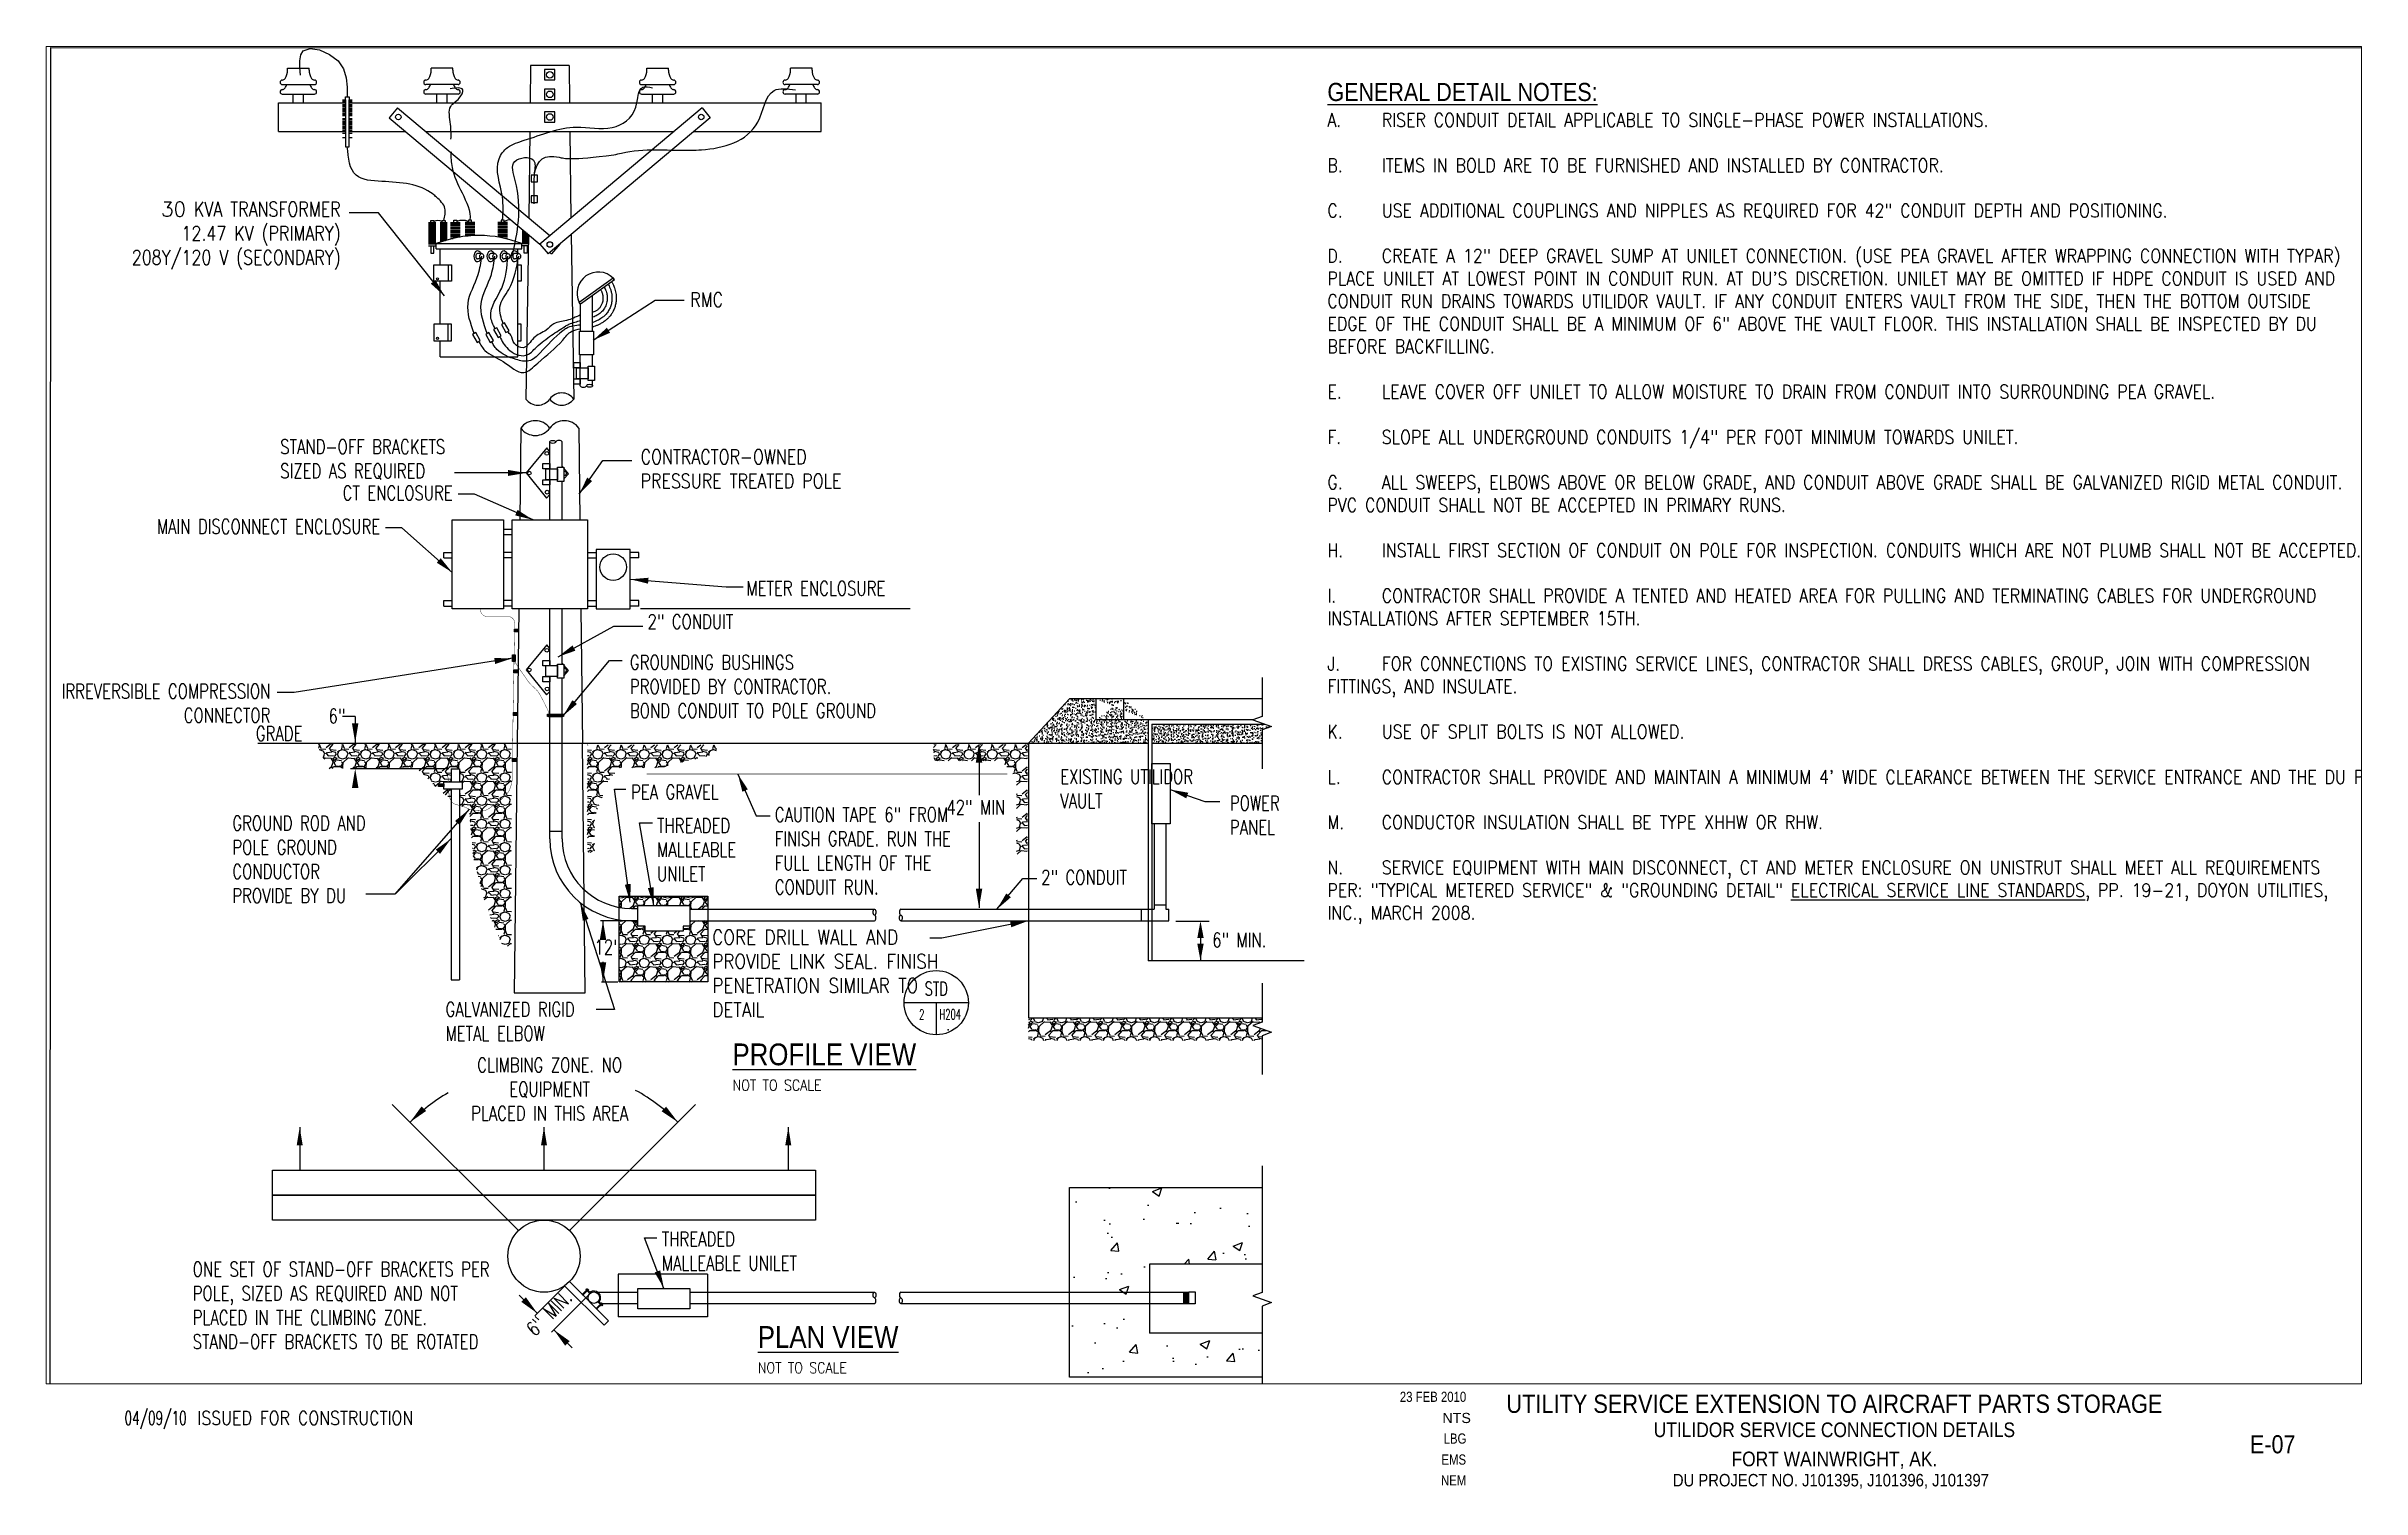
# Paper-space layout 'E-07' of a CAD drawing. Header units: inches. Extents: x 0.9 to 16.9, y 0.2 to 10.2.
# The model-space entities are those that its viewports show. They can reach past a viewport. Long polylines and large blocks are cut down to what shows.
import ezdxf
from ezdxf.enums import TextEntityAlignment as Align

# ---------------------------------------------------------------- set-up
doc = ezdxf.new("R2010")
doc.units = ezdxf.units.IN
doc.header["$LTSCALE"] = 0.25
doc.header["$MEASUREMENT"] = 0
doc.linetypes.add('DASHED', pattern=[0.75, 0.5, -0.25])
doc.layers.get('0').update_dxf_attribs({"color": 11})
doc.layers.get('Defpoints').update_dxf_attribs({"color": 251})
for name, color, linetype in [('E-GRAVEL-SAND', 44, 'Continuous'), ('E-POLE', 54, 'Continuous'), ('E-POLE @ 1 (1)', 54, 'Continuous'), ('E-POLE @ 1 (2)', 54, 'Continuous'), ('E-POLE @ 48', 54, 'Continuous'), ('E-POWR-IDEN', 71, 'Continuous'), ('E-POWR-IDEN @ 1 (1)', 71, 'Continuous'), ('E-POWR-IDEN @ 1 (2)', 71, 'Continuous'), ('E-POWR-IDEN @ 48', 71, 'Continuous'), ('E-POWR-IDEN @ 96', 71, 'Continuous'), ('E-POWR-WIRE', 80, 'Continuous'), ('E-VAULT', 42, 'Continuous'), ('E-X-POWER-IDEN', 74, 'Continuous'), ('E-X-POWER-IDEN @ 1 (1)', 74, 'Continuous'), ('E-X-POWER-IDEN @ 1 (2)', 74, 'Continuous'), ('E-X-POWER-IDEN @ 48', 74, 'Continuous'), ('E-X-POWR-PANL', 94, 'Continuous'), ('E-X-POWR-WIRE', 84, 'Continuous')]:
    doc.layers.add(name, color=color, linetype=linetype)
doc.layers.add('FH-TBINFO', color=51, linetype='Continuous', lineweight=13)
doc.layers.add('FH-TBINFO @ 1', color=51, linetype='Continuous', lineweight=13)
doc.styles.add('PRB1', font='arial.ttf')
doc.styles.add('PRT1', font='arial.ttf', dxfattribs={"width": 0.85})
doc.styles.add('RomanS', font='romans.shx', dxfattribs={"width": 0.85})
doc.styles.get("Standard").update_dxf_attribs({"font": 'romans.shx', "width": 0.85})
doc.dimstyles.new('FH_Arrow_Leader', dxfattribs={"dimscale": 96, "dimtxt": 0.09375, "dimasz": 0.125, "dimexe": 0.0625, "dimexo": 0.0625, "dimgap": 0.09, "dimtad": 0, "dimtih": 1, "dimtoh": 1, "dimdec": 4, "dimzin": 0, "dimdsep": 46, "dimlunit": 4, "dimtxsty": 'RomanS', "dimcen": 0.09, "dimadec": 0, "dimazin": 0, "dimtfac": 1, "dimtdec": 4, "dimtofl": 0, "dimtmove": 0, "dimatfit": 3, "dimfxl": 1, "dimtolj": 1, "dimtzin": 0, "dimarcsym": 0})
doc.dimstyles.get("Standard").update_dxf_attribs({"dimtxt": 0.18, "dimasz": 0.18, "dimexe": 0.18, "dimexo": 0.0625, "dimgap": 0.09, "dimtad": 0, "dimtih": 1, "dimtoh": 1, "dimdec": 4, "dimzin": 0, "dimdsep": 46, "dimtxsty": 'Standard', "dimcen": 0.09, "dimadec": 0, "dimazin": 0, "dimtfac": 1, "dimtdec": 4, "dimtofl": 0, "dimtmove": 0, "dimatfit": 3, "dimfxl": 1, "dimtolj": 1, "dimtzin": 0, "dimarcsym": 0})
pattern_1 = [(228.0128, (1008.0953, -7190.1056), (-61.439371364, -69.119318362), [1.0332261, -102.2895718]), (184.9697, (1007.40412, -7190.8736), (92.1590854863, 7.679856356), [1.7730485, -175.5317468]), (132.5104, (1005.63774, -7191.0272), (76.799159893, -84.479220908), [1.2501993, -123.7698867]), (267.2737, (1002.64257, -7192.94718), (7.679892534, 153.5984646167), [1.6146117, -159.8465252]), (292.8337, (1002.56577, -7194.55997), (-38.399691661, 92.1590498535), [1.5832546, -156.7424155]), (357.2737, (1003.18016, -7196.01915), (-153.5984646167, 7.679892534), [1.6146117, -159.8465252]), (37.6942, (1004.79295, -7196.09595), (-99.8390569421, -76.799157488), [2.1352413, -211.3887241]), (72.2553, (1006.48253, -7194.79036), (53.7595444797, 168.9582796426), [2.0158877, -199.5729474]), (121.4296, (1007.09692, -7192.8704), (-61.4394481784, 99.838962409), [1.6200798, -160.388075]), (175.2364, (1006.2521, -7191.488), (84.479161561, -7.679858089), [1.8495712, -90.6289526]), (222.3974, (1004.40895, -7191.3344), (-92.1591338664, -84.4790934837), [2.3918967, -236.7979495]), (138.8141, (1010.2457, -7193.024), (-53.759484454, 46.079518072), [0.8163835, -80.8223128]), (171.4692, (1009.6313, -7192.4864), (99.838987356, -15.3599069836), [1.5531646, -153.7636652]), (225, (1008.0953, -7192.256), (-9e-16, -7.6799255), [1.0861024, -9.7749447]), (203.1986, (1007.5577, -7191.3344), (38.39961352, 15.359856413), [0.5848876, -57.9036635]), (291.8014, (1007.0201, -7191.5648), (-7.67992243, 23.03977145), [0.8271508, -40.5305024]), (30.9638, (1007.3273, -7192.3328), (23.039754164, 15.35986531), [1.3434413, -43.4378218]), (161.5651, (1008.4793, -7191.6416), (15.35984957, -7.67991085), [0.9714412, -23.3146108]), (16.3895, (1002.56577, -7191.5648), (76.799248059, 23.0397133647), [1.3608824, -134.7277009]), (70.3462, (1003.87135, -7191.1808), (-30.7196559704, -84.4791706945), [1.141705, -113.028562]), (293.1986, (1008.4793, -7190.1056), (-15.359856413, 38.39961352), [1.1697675, -57.3187836]), (343.6105, (1008.9401, -7191.1808), (-76.799248059, 23.0397133647), [1.3608824, -134.7277009]), (339.444, (1002.5658, -7196.32635), (-38.399629754, 15.359815488), [1.3123453, -64.3049486]), (294.7751, (1003.79456, -7196.78714), (-38.399555602, 84.479180573), [1.099596, -108.8601685]), (66.8014, (1008.5561, -7197.7855), (15.359856413, 38.39961352), [1.1697675, -57.3187836]), (17.354, (1009.0169, -7196.71034), (-99.839016035, -30.719650248), [1.2873932, -127.4515804]), (69.444, (1004.79295, -7197.7855), (-15.359815488, -38.399629754), [0.6561726, -64.9611212]), (101.3099, (1008.0953, -7197.7855), (-7.67990493, 30.71969825), [0.3915993, -38.7684746]), (165.9638, (1008.0185, -7197.4015), (23.03977355, -7.6799082), [1.5832546, -30.0818749]), (186.009, (1006.48253, -7197.01754), (76.7992292626, 7.679917876), [1.4672493, -145.2574745]), (303.6901, (1007.3273, -7193.024), (-7.67993337, 15.35984284), [1.1076139, -26.5827406]), (353.1572, (1007.9417, -7193.94557), (130.5586881255, -15.3599076586), [1.9337586, -191.4417673]), (60.9454, (1009.8617, -7194.176), (-30.719692679, -53.759464776), [0.7906942, -78.2789527]), (90, (1010.246, -7193.485), (-7.6799231, 7.6799231), [0.4607954, -7.2191277]), (120.2564, (1006.32893, -7196.78714), (30.719653201, -53.759480684), [1.0669256, -105.6259762]), (48.0128, (1005.79134, -7195.86555), (61.439371364, 69.119318362), [2.0664523, -101.2563457]), (0, (1007.174, -7194.3296), (7.6799231, 7.6799231), [1.99678, -5.6831431]), (325.3048, (1009.1705, -7194.32957), (-76.799187085, 53.759527944), [1.2143034, -120.2159409]), (254.0546, (1010.1689, -7195.0208), (-7.679922267, -30.719693443), [1.1182122, -54.792473]), (207.646, (1009.8617, -7196.09595), (-145.9185070332, -76.7992904122), [1.820641, -180.243756]), (175.4261, (1008.2489, -7196.94074), (-99.839004816, 7.679883191), [1.926117, -190.6853794])]

# ---------------------------------------------------------------- blocks, each defined once
blk = doc.blocks.new('11x17 tb info_REV')
at = {"layer": 'FH-TBINFO', "style": 'PRB1', "width": 0.8}
for tag, p in [('DATE', (10.729, 0.832)), ('DESIGNED', (10.73, 0.544)), ('CHECKED', (10.729, 0.256)), ('BY', (10.728, 0.399))]:
    blk.add_attdef(tag, text='', height=0.0702, dxfattribs=at).set_placement(p, align=Align.RIGHT)
at = {"layer": 'FH-TBINFO', "width": 0.85}
for tag, height, style, p in [('TITLE1', 0.126, 'PRT1', (13.268, 0.756)), ('REV1NO', 0.0938, 'RomanS', (1.176, 0.674)), ('REV1DATE', 0.0938, 'RomanS', (1.69, 0.674)), ('TITLE2', 0.101, 'PRT1', (13.268, 0.589)), ('REV2NO', 0.0938, 'RomanS', (1.176, 0.528)), ('REV2DATE', 0.0938, 'RomanS', (1.69, 0.528)), ('TITLE3', 0.101, 'PRT1', (13.268, 0.388)), ('DWGNO', 0.125, 'PRT1', (16.291, 0.477)), ('REV3NO', 0.0938, 'RomanS', (1.176, 0.383)), ('REV4NO', 0.0938, 'RomanS', (1.176, 0.237)), ('REV3DATE', 0.0938, 'RomanS', (1.69, 0.383)), ('REV4DATE', 0.0938, 'RomanS', (1.69, 0.237)), ('TITLE4', 0.086, 'PRT1', (13.244, 0.249))]:
    blk.add_attdef(tag, text='', height=height, dxfattribs=dict(at, style=style)).set_placement(p, align=Align.CENTER)
at = {"layer": 'FH-TBINFO', "style": 'RomanS', "width": 0.85}
for tag, p in [('REV1DESC', (1.978, 0.674)), ('REV2DESC', (1.978, 0.528)), ('REV3DESC', (1.978, 0.383)), ('REV4DESC', (1.978, 0.237))]:
    blk.add_attdef(tag, p, '', height=0.0938, dxfattribs=at)
at = {"layer": 'FH-TBINFO', "style": 'PRB1'}
blk.add_attdef('DWGSCALE', text='', height=0.0702, dxfattribs=at).set_placement((10.761, 0.686), align=Align.RIGHT)
blk = doc.blocks.new('*U55')
ref = blk.add_blockref('11x17 tb info_REV', (0, 0))
ref.add_attrib('TITLE1', 'UTILITY SERVICE EXTENSION TO AIRCRAFT PARTS STORAGE', dxfattribs={"layer": 'FH-TBINFO', "height": 0.1263, "style": 'PRT1', "width": 0.85}).set_placement((13.268, 0.756), align=Align.CENTER)
ref.add_attrib('TITLE3', 'FORT WAINWRIGHT, AK.', dxfattribs={"layer": 'FH-TBINFO', "height": 0.101, "style": 'PRT1', "width": 0.85}).set_placement((13.268, 0.388), align=Align.CENTER)
ref.add_attrib('BY', 'EMS', dxfattribs={"layer": 'FH-TBINFO', "height": 0.0702, "style": 'PRB1', "width": 0.8}).set_placement((10.728, 0.399), align=Align.RIGHT)
ref.add_attrib('DESIGNED', 'LBG', dxfattribs={"layer": 'FH-TBINFO', "height": 0.0702, "style": 'PRB1', "width": 0.8}).set_placement((10.73, 0.544), align=Align.RIGHT)
ref.add_attrib('CHECKED', 'NEM', dxfattribs={"layer": 'FH-TBINFO', "height": 0.0702, "style": 'PRB1', "width": 0.8}).set_placement((10.729, 0.256), align=Align.RIGHT)
ref.add_attrib('DATE', '23 FEB 2010', dxfattribs={"layer": 'FH-TBINFO', "height": 0.0702, "style": 'PRB1', "width": 0.8}).set_placement((10.729, 0.832), align=Align.RIGHT)
ref.add_attrib('DWGSCALE', 'NTS', dxfattribs={"layer": 'FH-TBINFO', "height": 0.0702, "style": 'PRB1'}).set_placement((10.761, 0.686), align=Align.RIGHT)
ref.add_attrib('REV1DESC', 'ISSUED FOR CONSTRUCTION', (1.978, 0.674), dxfattribs={"layer": 'FH-TBINFO @ 1', "height": 0.09375, "style": 'RomanS', "width": 0.85})
ref.add_attrib('REV1DATE', '04/09/10', dxfattribs={"layer": 'FH-TBINFO @ 1', "height": 0.0938, "style": 'RomanS', "width": 0.65}).set_placement((1.69, 0.674), align=Align.CENTER)
ref.add_attrib('DWGNO', 'E-07', dxfattribs={"layer": 'FH-TBINFO', "height": 0.125, "style": 'PRT1', "width": 0.85}).set_placement((16.291, 0.477), align=Align.CENTER)
ref.add_attrib('TITLE4', 'DU PROJECT NO. J101395, J101396, J101397', dxfattribs={"layer": 'FH-TBINFO', "height": 0.086, "style": 'PRT1', "width": 0.85}).set_placement((13.244, 0.249), align=Align.CENTER)
ref.add_attrib('TITLE2', 'UTILIDOR SERVICE CONNECTION DETAILS', dxfattribs={"layer": 'FH-TBINFO', "height": 0.101, "style": 'PRT1', "width": 0.85}).set_placement((13.268, 0.589), align=Align.CENTER)
blk = doc.blocks.new('*U28')
at = {"layer": 'E-POWR-IDEN @ 1 (1)', "insert": (1794.88, 25941.46), "char_height": 0.1, "width": 407.8356, "attachment_point": 1, "style": 'RomanS'}
blk.add_mtext('{\\W0.75;6" MIN.}', dxfattribs=at)
at = {"layer": 'E-POWR-IDEN @ 1 (2)', "insert": (1795.92, 25941.46), "char_height": 0.1, "width": 407.8356, "attachment_point": 1, "style": 'RomanS'}
blk.add_mtext('{\\W0.75;6" MIN.}', dxfattribs=at)
at = {"layer": 'E-POWR-IDEN @ 48', "insert": (1797.36, 25912.63), "char_height": 4.8, "width": 19576.1089, "attachment_point": 1, "style": 'RomanS'}
blk.add_mtext('{\\W0.75;6" MIN.}', dxfattribs=at)
blk = doc.blocks.new('*U29')
at = {"layer": 'E-POWR-IDEN @ 1 (1)', "insert": (1578.01, 25860.85), "char_height": 0.1, "width": 66.419, "attachment_point": 5, "style": 'RomanS'}
blk.add_mtext('{\\W0.75;CLIMBING ZONE. NO EQUIPMENT\\PPLACED IN THIS AREA}', dxfattribs=at)
at = {"layer": 'E-POWR-IDEN @ 1 (2)', "insert": (1578.01, 25860.85), "char_height": 0.1, "width": 66.419, "attachment_point": 5, "style": 'RomanS'}
blk.add_mtext('{\\W0.75;CLIMBING ZONE. NO EQUIPMENT\\PPLACED IN THIS AREA}', dxfattribs=at)
at = {"layer": 'E-POWR-IDEN @ 48', "insert": (1578.01, 25860.85), "char_height": 4.8, "width": 64.9206, "attachment_point": 5, "style": 'RomanS'}
blk.add_mtext('{\\W0.75;CLIMBING ZONE. NO EQUIPMENT\\PPLACED IN THIS AREA}', dxfattribs=at)
blk = doc.blocks.new('*U30')
at = {"layer": 'E-POWR-IDEN @ 1 (1)', "insert": (1459.84, 25803.62), "char_height": 0.1, "width": 102.3285, "attachment_point": 1, "style": 'RomanS'}
blk.add_mtext('{\\W0.75;ONE SET OF STAND-OFF BRACKETS PER POLE, SIZED AS REQUIRED AND NOT PLACED IN THE CLIMBING ZONE. STAND-OFF BRACKETS TO BE ROTATED }', dxfattribs=at)
at = {"layer": 'E-POWR-IDEN @ 1 (2)', "insert": (1459.84, 25803.62), "char_height": 0.1, "width": 102.3285, "attachment_point": 1, "style": 'RomanS'}
blk.add_mtext('{\\W0.75;ONE SET OF STAND-OFF BRACKETS PER POLE, SIZED AS REQUIRED AND NOT PLACED IN THE CLIMBING ZONE. STAND-OFF BRACKETS TO BE ROTATED }', dxfattribs=at)
at = {"layer": 'E-POWR-IDEN @ 48', "insert": (1459.84, 25803.62), "char_height": 4.79995, "width": 107.347, "attachment_point": 1, "style": 'RomanS'}
blk.add_mtext('{\\W0.75;ONE SET OF STAND-OFF BRACKETS PER POLE, SIZED AS REQUIRED AND NOT PLACED IN THE CLIMBING ZONE. STAND-OFF BRACKETS TO BE ROTATED }', dxfattribs=at)
blk = doc.blocks.new('*U31')
at = {"layer": 'E-POWR-IDEN @ 1 (1)', "insert": (1615.13, 25813.64), "char_height": 0.1, "width": 407.8356, "attachment_point": 1, "style": 'RomanS'}
blk.add_mtext('{\\W0.75;THREADED MALLEABLE UNILET}', dxfattribs=at)
at = {"layer": 'E-POWR-IDEN @ 1 (2)', "insert": (1615.13, 25813.64), "char_height": 0.1, "width": 407.8356, "attachment_point": 1, "style": 'RomanS'}
blk.add_mtext('{\\W0.75;THREADED MALLEABLE UNILET}', dxfattribs=at)
at = {"layer": 'E-POWR-IDEN @ 48', "insert": (1615.13, 25813.64), "char_height": 4.8, "width": 52.5136, "attachment_point": 1, "style": 'RomanS'}
blk.add_mtext('{\\W0.75;THREADED MALLEABLE UNILET}', dxfattribs=at)
blk = doc.blocks.new('*U32')
at = {"layer": 'E-POWR-IDEN @ 1 (1)', "insert": (1480.73, 26009.61), "char_height": 0.1, "width": 36.3494, "attachment_point": 1, "style": 'RomanS'}
blk.add_mtext('{\\W0.75;GRADE}', dxfattribs=at)
at = {"layer": 'E-POWR-IDEN @ 1 (2)', "insert": (1480.73, 26009.61), "char_height": 0.1, "width": 36.3494, "attachment_point": 1, "style": 'RomanS'}
blk.add_mtext('{\\W0.75;GRADE}', dxfattribs=at)
at = {"layer": 'E-POWR-IDEN @ 48', "insert": (1480.73, 25981), "char_height": 4.8, "width": 1744.7725, "attachment_point": 1, "style": 'RomanS'}
blk.add_mtext('{\\W0.75;GRADE}', dxfattribs=at)
blk = doc.blocks.new('*U33')
at = {"layer": 'E-X-POWER-IDEN @ 1 (1)', "insert": (1488.84, 26104.57), "char_height": 0.1, "width": 78.3814, "attachment_point": 1, "style": 'RomanS'}
blk.add_mtext('{\\W0.75;STAND-OFF BRACKETS SIZED AS REQUIRED}', dxfattribs=at)
at = {"layer": 'E-X-POWER-IDEN @ 1 (2)', "insert": (1488.84, 26104.57), "char_height": 0.1, "width": 78.3814, "attachment_point": 1, "style": 'RomanS'}
blk.add_mtext('{\\W0.75;STAND-OFF BRACKETS SIZED AS REQUIRED}', dxfattribs=at)
at = {"layer": 'E-X-POWER-IDEN @ 48', "insert": (1488.84, 26075.96), "char_height": 4.8, "width": 60.8054, "attachment_point": 1, "style": 'RomanS'}
blk.add_mtext('{\\W0.75;STAND-OFF BRACKETS SIZED AS REQUIRED}', dxfattribs=at)
blk = doc.blocks.new('*U34')
at = {"layer": 'E-POLE @ 1 (1)', "insert": (1485.57, 26023.63), "char_height": 0.1, "width": 160.6077, "attachment_point": 3, "style": 'RomanS'}
blk.add_mtext('{\\W0.75;IRREVERSIBLE COMPRESSION CONNECTOR}', dxfattribs=at)
at = {"layer": 'E-POLE @ 1 (2)', "insert": (1485.57, 26023.63), "char_height": 0.1, "width": 160.6077, "attachment_point": 3, "style": 'RomanS'}
blk.add_mtext('{\\W0.75;IRREVERSIBLE COMPRESSION CONNECTOR}', dxfattribs=at)
at = {"layer": 'E-POLE @ 48', "insert": (1485.57, 25995.02), "char_height": 4.8, "width": 75.626, "attachment_point": 3, "style": 'RomanS'}
blk.add_mtext('{\\W0.75;IRREVERSIBLE COMPRESSION CONNECTOR}', dxfattribs=at)
blk = doc.blocks.new('*U35')
at = {"layer": 'E-POWR-IDEN @ 1 (1)', "insert": (1604.59, 26033.16), "char_height": 0.1, "width": 103.0141, "attachment_point": 1, "style": 'RomanS'}
blk.add_mtext('{\\W0.75;GROUNDING BUSHINGS\\PPROVIDED BY CONTRACTOR.\\PBOND CONDUIT TO POLE GROUND}', dxfattribs=at)
at = {"layer": 'E-POWR-IDEN @ 1 (2)', "insert": (1604.59, 26033.16), "char_height": 0.1, "width": 103.0141, "attachment_point": 1, "style": 'RomanS'}
blk.add_mtext('{\\W0.75;GROUNDING BUSHINGS\\PPROVIDED BY CONTRACTOR.\\PBOND CONDUIT TO POLE GROUND}', dxfattribs=at)
at = {"layer": 'E-POWR-IDEN @ 48', "insert": (1604.59, 26004.55), "char_height": 4.8, "width": 4944.6772, "attachment_point": 1, "style": 'RomanS'}
blk.add_mtext('{\\W0.75;GROUNDING BUSHINGS\\PPROVIDED BY CONTRACTOR.\\PBOND CONDUIT TO POLE GROUND}', dxfattribs=at)
blk = doc.blocks.new('*U36')
at = {"layer": 'E-POWR-IDEN @ 1 (1)', "insert": (1613.55, 25979.13), "char_height": 0.1, "width": 26.1715, "attachment_point": 1, "style": 'RomanS'}
blk.add_mtext('{\\W0.75;THREADED MALLEABLE UNILET}', dxfattribs=at)
at = {"layer": 'E-POWR-IDEN @ 1 (2)', "insert": (1613.55, 25979.13), "char_height": 0.1, "width": 26.1715, "attachment_point": 1, "style": 'RomanS'}
blk.add_mtext('{\\W0.75;THREADED MALLEABLE UNILET}', dxfattribs=at)
at = {"layer": 'E-POWR-IDEN @ 48', "insert": (1613.55, 25950.52), "char_height": 4.8, "width": 35.1055, "attachment_point": 1, "style": 'RomanS'}
blk.add_mtext('{\\W0.75;THREADED MALLEABLE UNILET}', dxfattribs=at)
blk = doc.blocks.new('*U37')
at = {"layer": 'E-POWR-IDEN @ 1 (1)', "insert": (1504.82, 26012.23), "char_height": 0.1, "width": 36.3494, "attachment_point": 1, "style": 'RomanS'}
blk.add_mtext('{\\W0.75;6"}', dxfattribs=at)
at = {"layer": 'E-POWR-IDEN @ 1 (2)', "insert": (1504.82, 26016.23), "char_height": 0.1, "width": 36.3494, "attachment_point": 1, "style": 'RomanS'}
blk.add_mtext('{\\W0.75;6"}', dxfattribs=at)
at = {"layer": 'E-POWR-IDEN @ 48', "insert": (1504.82, 25986.78), "char_height": 4.8, "width": 1744.7725, "attachment_point": 1, "style": 'RomanS'}
blk.add_mtext('{\\W0.75;6"}', dxfattribs=at)
blk = doc.blocks.new('*U38')
at = {"layer": 'E-POWR-IDEN @ 1 (1)', "insert": (1485.1, 25936.31), "char_height": 0.1, "width": 102.3285, "attachment_point": 1, "style": 'RomanS'}
blk.add_mtext('{\\W0.75;GALVANIZED RIGID \\PMETAL ELBOW}', dxfattribs=at)
at = {"layer": 'E-POWR-IDEN @ 1 (2)', "insert": (1485.1, 25936.31), "char_height": 0.1, "width": 102.3285, "attachment_point": 1, "style": 'RomanS'}
blk.add_mtext('{\\W0.75;GALVANIZED RIGID \\PMETAL ELBOW}', dxfattribs=at)
at = {"layer": 'E-POWR-IDEN @ 48', "insert": (1543.56, 25889.69), "char_height": 4.8, "width": 4911.7684, "attachment_point": 1, "style": 'RomanS'}
blk.add_mtext('{\\W0.75;GALVANIZED RIGID \\PMETAL ELBOW}', dxfattribs=at)
blk = doc.blocks.new('*U39')
at = {"layer": 'E-POWR-IDEN @ 1 (1)', "insert": (1604.95, 25990.24), "char_height": 0.1, "width": 37.6181, "attachment_point": 1, "style": 'RomanS'}
blk.add_mtext('{\\W0.75;PEA GRAVEL}', dxfattribs=at)
at = {"layer": 'E-POWR-IDEN @ 1 (2)', "insert": (1604.95, 25990.24), "char_height": 0.1, "width": 37.6181, "attachment_point": 1, "style": 'RomanS'}
blk.add_mtext('{\\W0.75;PEA GRAVEL}', dxfattribs=at)
at = {"layer": 'E-POWR-IDEN @ 48', "insert": (1604.95, 25961.63), "char_height": 4.8, "width": 1805.6677, "attachment_point": 1, "style": 'RomanS'}
blk.add_mtext('{\\W0.75;PEA GRAVEL}', dxfattribs=at)
blk = doc.blocks.new('*U40')
at = {"layer": 'E-POWR-IDEN @ 1 (1)', "insert": (1709.36, 25985.18), "char_height": 0.1, "width": 26.1715, "attachment_point": 1, "style": 'RomanS'}
blk.add_mtext('{\\W0.75;42" MIN}', dxfattribs=at)
at = {"layer": 'E-POWR-IDEN @ 1 (2)', "insert": (1709.36, 25985.18), "char_height": 0.1, "width": 26.1715, "attachment_point": 1, "style": 'RomanS'}
blk.add_mtext('{\\W0.75;42" MIN}', dxfattribs=at)
at = {"layer": 'E-POWR-IDEN @ 48', "insert": (1709.36, 25956.57), "char_height": 4.8, "width": 1256.2328, "attachment_point": 1, "style": 'RomanS'}
blk.add_mtext('{\\W0.75;42" MIN}', dxfattribs=at)
blk = doc.blocks.new('*U41')
at = {"layer": 'E-POWR-IDEN @ 1 (1)', "insert": (1592.87, 25938.88), "char_height": 0.1, "width": 102.3285, "attachment_point": 1, "style": 'RomanS'}
blk.add_mtext('{\\W0.75;12"}', dxfattribs=at)
at = {"layer": 'E-POWR-IDEN @ 1 (2)', "insert": (1592.87, 25938.88), "char_height": 0.1, "width": 102.3285, "attachment_point": 1, "style": 'RomanS'}
blk.add_mtext('{\\W0.75;12"}', dxfattribs=at)
at = {"layer": 'E-POWR-IDEN @ 48', "insert": (1592.87, 25910.27), "char_height": 4.8, "width": 4911.7684, "attachment_point": 1, "style": 'RomanS'}
blk.add_mtext('{\\W0.75;12"}', dxfattribs=at)
blk = doc.blocks.new('*U42')
at = {"layer": 'E-POWR-IDEN @ 1 (1)', "insert": (1652.54, 25982.76), "char_height": 0.1, "width": 64.5227, "attachment_point": 1, "style": 'RomanS'}
blk.add_mtext('{\\W0.75;CAUTION TAPE 6" FROM FINISH GRADE. RUN THE FULL LENGTH OF THE CONDUIT RUN.}', dxfattribs=at)
at = {"layer": 'E-POWR-IDEN @ 1 (2)', "insert": (1652.54, 25982.76), "char_height": 0.1, "width": 64.5227, "attachment_point": 1, "style": 'RomanS'}
blk.add_mtext('{\\W0.75;CAUTION TAPE 6" FROM FINISH GRADE. RUN THE FULL LENGTH OF THE CONDUIT RUN.}', dxfattribs=at)
at = {"layer": 'E-POWR-IDEN @ 48', "insert": (1652.54, 25954.15), "char_height": 4.8, "width": 63.6001, "attachment_point": 1, "style": 'RomanS'}
blk.add_mtext('{\\W0.75;CAUTION TAPE 6" FROM FINISH GRADE. RUN THE FULL LENGTH OF THE CONDUIT RUN.}', dxfattribs=at)
blk = doc.blocks.new('*U43')
at = {"layer": 'E-POWR-IDEN @ 1 (1)', "insert": (1569.77, 25782.08), "char_height": 0.1, "width": 407.8356, "attachment_point": 1, "rotation": 45, "style": 'RomanS'}
blk.add_mtext('{\\W0.75;6" MIN.}', dxfattribs=at)
at = {"layer": 'E-POWR-IDEN @ 1 (2)', "insert": (1569.77, 25782.08), "char_height": 0.1, "width": 407.8356, "attachment_point": 1, "rotation": 45, "style": 'RomanS'}
blk.add_mtext('{\\W0.75;6" MIN.}', dxfattribs=at)
at = {"layer": 'E-POWR-IDEN @ 48', "insert": (1569.77, 25782.08), "char_height": 4.8, "width": 19576.1089, "attachment_point": 1, "rotation": 45, "style": 'RomanS'}
blk.add_mtext('{\\W0.75;6" MIN.}', dxfattribs=at)
blk = doc.blocks.new('*U44')
at = {"layer": 'E-POWR-IDEN @ 1 (1)', "insert": (1740.74, 25961.97), "char_height": 0.1, "width": 39.9048, "attachment_point": 1, "style": 'RomanS'}
blk.add_mtext('{\\W0.75;2" CONDUIT}', dxfattribs=at)
at = {"layer": 'E-POWR-IDEN @ 1 (2)', "insert": (1740.74, 25961.97), "char_height": 0.1, "width": 39.9048, "attachment_point": 1, "style": 'RomanS'}
blk.add_mtext('{\\W0.75;2" CONDUIT}', dxfattribs=at)
at = {"layer": 'E-POWR-IDEN @ 48', "insert": (1740.74, 25933.36), "char_height": 4.8, "width": 1915.4301, "attachment_point": 1, "style": 'RomanS'}
blk.add_mtext('{\\W0.75;2" CONDUIT}', dxfattribs=at)
blk = doc.blocks.new('*U45')
at = {"layer": 'E-POWR-IDEN @ 1 (1)', "insert": (1747.03, 25995.32), "char_height": 0.1, "width": 407.8356, "attachment_point": 1, "style": 'RomanS'}
blk.add_mtext('{\\W0.75;EXISTING UTILIDOR \\PVAULT}', dxfattribs=at)
at = {"layer": 'E-POWR-IDEN @ 1 (2)', "insert": (1747.03, 25995.32), "char_height": 0.1, "width": 407.8356, "attachment_point": 1, "style": 'RomanS'}
blk.add_mtext('{\\W0.75;EXISTING UTILIDOR \\PVAULT}', dxfattribs=at)
at = {"layer": 'E-POWR-IDEN @ 48', "insert": (1747.03, 25966.71), "char_height": 4.8, "width": 47.976, "attachment_point": 1, "style": 'RomanS'}
blk.add_mtext('{\\W0.75;EXISTING UTILIDOR \\PVAULT}', dxfattribs=at)
blk = doc.blocks.new('DTLBUBB')
at = {"linetype": 'Continuous'}
for p, q in [((0.297, 0), (-0.297, 0)), ((0, 0), (0, -0.297))]:
    blk.add_line(p, q, dxfattribs=at)
blk.add_circle((0, 0), 0.297, dxfattribs=at)
at = {"color": 250}
for p in [(0, 0.067), (-0.154, -0.25), (0.11, -0.25)]:
    blk.add_point(p, dxfattribs=at)
at = {"style": 'RomanS'}
for tag, height, width, p in [('DTL#', 0.125, 0.7, (0, 0.067)), ('WHERE_CUT', 0.0938, 0.6, (-0.103, -0.169)), ('WHERE_DRAWN', 0.0938, 0.6, (0.117, -0.169))]:
    blk.add_attdef(tag, text='', height=height, dxfattribs=dict(at, width=width)).set_placement(p, align=Align.CENTER)
blk = doc.blocks.new('*U46')
at = {"layer": 'E-POWR-IDEN @ 1 (1)', "insert": (1610.43, 26046.64), "char_height": 0.1, "width": 100.5366, "attachment_point": 1, "style": 'RomanS'}
blk.add_mtext('{\\W0.75;2" CONDUIT}', dxfattribs=at)
at = {"layer": 'E-POWR-IDEN @ 1 (2)', "insert": (1610.43, 26046.64), "char_height": 0.1, "width": 100.5366, "attachment_point": 1, "style": 'RomanS'}
blk.add_mtext('{\\W0.75;2" CONDUIT}', dxfattribs=at)
at = {"layer": 'E-POWR-IDEN @ 48', "insert": (1610.43, 26018.03), "char_height": 4.8, "width": 4825.7549, "attachment_point": 1, "style": 'RomanS'}
blk.add_mtext('{\\W0.75;2" CONDUIT}', dxfattribs=at)
blk = doc.blocks.new('*U47')
at = {"layer": 'E-X-POWER-IDEN @ 1 (1)', "insert": (1643.15, 26057.69), "char_height": 0.1, "width": 100.5366, "attachment_point": 1, "style": 'RomanS'}
blk.add_mtext('{\\W0.75;METER ENCLOSURE}', dxfattribs=at)
at = {"layer": 'E-X-POWER-IDEN @ 1 (2)', "insert": (1643.15, 26057.69), "char_height": 0.1, "width": 100.5366, "attachment_point": 1, "style": 'RomanS'}
blk.add_mtext('{\\W0.75;METER ENCLOSURE}', dxfattribs=at)
at = {"layer": 'E-X-POWER-IDEN @ 48', "insert": (1643.15, 26029.09), "char_height": 4.8, "width": 4825.7549, "attachment_point": 1, "style": 'RomanS'}
blk.add_mtext('{\\W0.75;METER ENCLOSURE}', dxfattribs=at)
blk = doc.blocks.new('*U48')
at = {"layer": 'E-X-POWER-IDEN @ 1 (1)', "insert": (1521.9, 26078.17), "char_height": 0.1, "width": 78.3814, "attachment_point": 3, "style": 'RomanS'}
blk.add_mtext('{\\W0.75;MAIN DISCONNECT ENCLOSURE}', dxfattribs=at)
at = {"layer": 'E-X-POWER-IDEN @ 1 (2)', "insert": (1521.9, 26078.17), "char_height": 0.1, "width": 78.3814, "attachment_point": 3, "style": 'RomanS'}
blk.add_mtext('{\\W0.75;MAIN DISCONNECT ENCLOSURE}', dxfattribs=at)
at = {"layer": 'E-X-POWER-IDEN @ 48', "insert": (1521.9, 26049.56), "char_height": 4.8, "width": 3762.3092, "attachment_point": 3, "style": 'RomanS'}
blk.add_mtext('{\\W0.75;MAIN DISCONNECT ENCLOSURE}', dxfattribs=at)
blk = doc.blocks.new('*U49')
at = {"layer": 'E-X-POWER-IDEN @ 1 (1)', "insert": (1545.9, 26089.25), "char_height": 0.1, "width": 78.3814, "attachment_point": 3, "style": 'RomanS'}
blk.add_mtext('{\\W0.75;CT ENCLOSURE}', dxfattribs=at)
at = {"layer": 'E-X-POWER-IDEN @ 1 (2)', "insert": (1545.9, 26089.25), "char_height": 0.1, "width": 78.3814, "attachment_point": 3, "style": 'RomanS'}
blk.add_mtext('{\\W0.75;CT ENCLOSURE}', dxfattribs=at)
at = {"layer": 'E-X-POWER-IDEN @ 48', "insert": (1545.9, 26060.64), "char_height": 4.8, "width": 3762.3092, "attachment_point": 3, "style": 'RomanS'}
blk.add_mtext('{\\W0.75;CT ENCLOSURE}', dxfattribs=at)
blk = doc.blocks.new('*U50')
at = {"layer": 'E-X-POWER-IDEN @ 1 (1)', "insert": (1608.12, 26110.52), "char_height": 0.1, "width": 81.7321, "attachment_point": 1, "style": 'RomanS'}
blk.add_mtext('{\\W0.8;CONTRACTOR-OWNED PRESSURE TREATED POLE}', dxfattribs=at)
at = {"layer": 'E-X-POWER-IDEN @ 1 (2)', "insert": (1608.12, 26110.52), "char_height": 0.1, "width": 81.7321, "attachment_point": 1, "style": 'RomanS'}
blk.add_mtext('{\\W0.8;CONTRACTOR-OWNED PRESSURE TREATED POLE}', dxfattribs=at)
at = {"layer": 'E-X-POWER-IDEN @ 48', "insert": (1608.12, 26072.62), "char_height": 4.8, "width": 80.1773, "attachment_point": 1, "style": 'RomanS'}
blk.add_mtext('{\\W0.8;CONTRACTOR-OWNED PRESSURE TREATED POLE}', dxfattribs=at)
blk = doc.blocks.new('*U51')
at = {"layer": 'E-X-POWER-IDEN @ 1 (1)', "insert": (1624.57, 26170.13), "char_height": 0.1, "width": 100.5366, "attachment_point": 1, "style": 'RomanS'}
blk.add_mtext('{\\W0.8;RMC}', dxfattribs=at)
at = {"layer": 'E-X-POWER-IDEN @ 1 (2)', "insert": (1624.57, 26170.13), "char_height": 0.1, "width": 100.5366, "attachment_point": 1, "style": 'RomanS'}
blk.add_mtext('{\\W0.8;RMC}', dxfattribs=at)
at = {"layer": 'E-X-POWER-IDEN @ 48', "insert": (1624.57, 26124.66), "char_height": 4.8, "width": 4825.7549, "attachment_point": 1, "style": 'RomanS'}
blk.add_mtext('{\\W0.8;RMC}', dxfattribs=at)
blk = doc.blocks.new('*U52')
at = {"layer": 'E-X-POWER-IDEN @ 1 (1)', "insert": (1508.81, 26168.9), "char_height": 0.1, "width": 81.7321, "attachment_point": 3, "style": 'RomanS'}
blk.add_mtext('\\A1;{\\W1;30\\W0.8; KVA TRANSFORMER\\P12.47 KV (PRIMARY)\\P208Y/120 V (SECONDARY)}', dxfattribs=at)
at = {"layer": 'E-X-POWER-IDEN @ 1 (2)', "insert": (1508.81, 26168.9), "char_height": 0.1, "width": 81.7321, "attachment_point": 3, "style": 'RomanS'}
blk.add_mtext('\\A1;{\\W1;30\\W0.8; KVA TRANSFORMER\\P12.47 KV (PRIMARY)\\P208Y/120 V (SECONDARY)}', dxfattribs=at)
at = {"layer": 'E-X-POWER-IDEN @ 48', "insert": (1508.81, 26154.64), "char_height": 4.8, "width": 3923.1407, "attachment_point": 3, "style": 'RomanS'}
blk.add_mtext('\\A1;{\\W1;30\\W0.8; KVA TRANSFORMER\\P12.47 KV (PRIMARY)\\P208Y/120 V (SECONDARY)}', dxfattribs=at)
blk = doc.blocks.new('*U53')
at = {"layer": 'E-POLE @ 1 (1)', "insert": (1472.98, 25979.92), "char_height": 0.1, "width": 51.5961, "attachment_point": 1, "style": 'RomanS'}
blk.add_mtext('{\\W0.75;GROUND ROD AND POLE GROUND CONDUCTOR PROVIDE BY DU}', dxfattribs=at)
at = {"layer": 'E-POLE @ 1 (2)', "insert": (1472.98, 25979.92), "char_height": 0.1, "width": 51.5961, "attachment_point": 1, "style": 'RomanS'}
blk.add_mtext('{\\W0.75;GROUND ROD AND POLE GROUND CONDUCTOR PROVIDE BY DU}', dxfattribs=at)
at = {"layer": 'E-POLE @ 48', "insert": (1472.98, 25951.31), "char_height": 4.8, "width": 51.5726, "attachment_point": 1, "style": 'RomanS'}
blk.add_mtext('{\\W0.75;GROUND ROD AND POLE GROUND CONDUCTOR PROVIDE BY DU}', dxfattribs=at)
blk = doc.blocks.new('*U54')
at = {"layer": 'E-POWR-IDEN @ 1 (2)', "insert": (1638.54, 25875.96), "char_height": 0.075, "width": 4.2, "attachment_point": 1, "style": 'RomanS'}
blk.add_mtext('\\A1;{\\fArial|b0|i0|c0|p34;\\H2x;\\LPROFILE VIEW\\P\\pi-0.225,l0.225,t0.225;}NOT TO SCALE', dxfattribs=at)
at = {"layer": 'E-POWR-IDEN @ 48', "insert": (1638.54, 25875.96), "char_height": 3.6, "width": 201.6, "attachment_point": 1, "style": 'RomanS'}
blk.add_mtext('\\A1;{\\fArial|b0|i0|c0|p34;\\H2x;\\LPROFILE VIEW\\P\\pi-10.8,l10.8,t10.8;}NOT TO SCALE', dxfattribs=at)
at = {"layer": 'E-POWR-IDEN @ 96', "insert": (1638.54, 25875.96), "char_height": 7.2, "width": 403.2, "attachment_point": 1, "style": 'RomanS'}
blk.add_mtext('\\A1;{\\fArial|b0|i0|c0|p34;\\H2x;\\LPROFILE VIEW\\P\\pi-21.6,l21.6,t21.6;}NOT TO SCALE', dxfattribs=at)
blk = doc.blocks.new('*U56')
at = {"layer": 'E-POWR-IDEN @ 1 (1)', "insert": (1803.19, 25986.55), "char_height": 0.1, "width": 100.5366, "attachment_point": 1, "style": 'RomanS'}
blk.add_mtext('{\\W0.75;POWER\\PPANEL}', dxfattribs=at)
at = {"layer": 'E-POWR-IDEN @ 1 (2)', "insert": (1803.19, 25986.55), "char_height": 0.1, "width": 100.5366, "attachment_point": 1, "style": 'RomanS'}
blk.add_mtext('{\\W0.75;POWER\\PPANEL}', dxfattribs=at)
at = {"layer": 'E-POWR-IDEN @ 48', "insert": (1803.19, 25957.94), "char_height": 4.8, "width": 4825.7549, "attachment_point": 1, "style": 'RomanS'}
blk.add_mtext('{\\W0.75;POWER\\PPANEL}', dxfattribs=at)
blk = doc.blocks.new('*U57')
at = {"layer": 'E-POWR-IDEN @ 1 (2)', "insert": (1646.91, 25782.39), "char_height": 0.075, "width": 4.2, "attachment_point": 1, "style": 'RomanS'}
blk.add_mtext('\\A1;{\\fArial|b0|i0|c0|p34;\\H2x;\\LPLAN VIEW\\P\\pi-0.225,l0.225,t0.225;}NOT TO SCALE', dxfattribs=at)
at = {"layer": 'E-POWR-IDEN @ 48', "insert": (1646.91, 25782.39), "char_height": 3.6, "width": 201.6, "attachment_point": 1, "style": 'RomanS'}
blk.add_mtext('\\A1;{\\fArial|b0|i0|c0|p34;\\H2x;\\LPLAN VIEW\\P\\pi-10.8,l10.8,t10.8;}NOT TO SCALE', dxfattribs=at)
at = {"layer": 'E-POWR-IDEN @ 96', "insert": (1646.91, 25782.39), "char_height": 7.2, "width": 403.2, "attachment_point": 1, "style": 'RomanS'}
blk.add_mtext('\\A1;{\\fArial|b0|i0|c0|p34;\\H2x;\\LPLAN VIEW\\P\\pi-21.6,l21.6,t21.6;}NOT TO SCALE', dxfattribs=at)

msp = doc.modelspace()

# ---------------------------------------------------------------- hatches: boundary and pattern name
at = {"layer": 'E-GRAVEL-SAND'}
h = msp.add_hatch(dxfattribs=at)
h.set_pattern_fill('AR-CONC', color=256, scale=0.319997, style=0)
h.set_pattern_definition([(50, (1002.5658, -7197.7855), (2.29520961, -0.20080482), [0.2399976, -2.63997357]), (355, (1002.5658, -7197.7855), (-0.44399982, 2.40699073), [0.19199808, -2.11197886]), (100.4514, (1002.757, -7197.8023), (1.85121149, 2.20618445), [0.20396657, -2.2436323]), (46.1842, (1002.5658, -7197.1455), (3.41513717, -0.52965554), [0.3599964, -3.95996036]), (96.6356, (1002.8504, -7197.1897), (2.9908907, 3.11714598), [0.30594986, -3.3654479]), (351.1842, (1002.5658, -7197.1455), (2.9908883, 3.1171483), [0.2879971, -3.1679683]), (21, (1002.8858, -7197.3055), (1.91008345, -1.28836755), [0.2399976, -2.63997357]), (326, (1002.8858, -7197.3055), (0.77860127, 2.32045691), [0.19199808, -2.11197886]), (71.4514, (1003.045, -7197.413), (2.6886855, 1.03208726), [0.20396657, -2.2436323]), (37.5, (1002.5658, -7197.7855), (0.038911147, 1.065249668), [0, -2.086379114, 0, -2.143978537, 0, -2.119978777]), (7.5, (1002.5658, -7197.7855), (0.841814093, 1.262104843), [0, -1.222387763, 0, -2.038379594, 0, -0.80799191]), (327.5, (1001.8522, -7197.7855), (1.708214695, -0.072174867), [0, -0.79999199, 0, -2.495975013, 0, -3.311966844]), (317.5, (1001.5322, -7197.7855), (1.86617706, 0.32033274), [0, -1.03998959, 0, -1.65758341, 0, -2.351976455])])
edge = h.paths.add_edge_path()
edge.add_line((1736.52, 25975.38), (1776.13, 25975.38))
edge.add_line((1776.13, 25983.09), (1776.13, 25975.38))
edge.add_line((1767.94, 25990.04), (1767.94, 25983.09))
edge.add_line((1758.9, 25983.09), (1758.9, 25990.21))
edge.add_line((1776.13, 25983.09), (1758.9, 25983.09))
edge.add_line((1750.15, 25990.07), (1736.52, 25975.38))
edge.add_line((1767.94, 25990.07), (1750.15, 25990.07))
h = msp.add_hatch(dxfattribs=at)
h.set_pattern_fill('AR-CONC', color=256, scale=0.319997, style=0)
h.set_pattern_definition([(50, (767.8244, 6633.786), (2.2952096, -0.20080482), [0.2399976, -2.63997357]), (355, (767.8244, 6633.786), (-0.44399982, 2.40699073), [0.19199808, -2.11197886]), (100.4514, (768.0157, 6633.7693), (1.8512115, 2.20618445), [0.20396657, -2.2436323]), (46.1842, (767.8244, 6634.426), (3.41513717, -0.52965554), [0.3599964, -3.95996036]), (96.6356, (768.109, 6634.382), (2.9908907, 3.117146), [0.30594986, -3.3654479]), (351.1842, (767.8244, 6634.426), (2.9908883, 3.1171483), [0.2879971, -3.1679683]), (21, (768.1444, 6634.266), (1.91008345, -1.28836755), [0.2399976, -2.63997357]), (326, (768.1444, 6634.266), (0.77860127, 2.32045691), [0.19199808, -2.11197886]), (71.4514, (768.3036, 6634.1586), (2.6886855, 1.03208726), [0.20396657, -2.2436323]), (37.5, (767.8244, 6633.786), (0.038911147, 1.065249668), [0, -2.08637911, 0, -2.14397854, 0, -2.11997878]), (7.5, (767.8244, 6633.786), (0.84181409, 1.26210484), [0, -1.22238776, 0, -2.038379594, 0, -0.80799191]), (327.5, (767.1108, 6633.786), (1.708214695, -0.072174867), [0, -0.79999199, 0, -2.49597501, 0, -3.31196684]), (317.5, (766.7908, 6633.786), (1.86617706, 0.32033274), [0, -1.03998959, 0, -1.6575834, 0, -2.35197645])])
h.paths.add_polyline_path([(1813.86, 25979.78), (1816.94, 25980.9), (1814.76, 25981.69), (1777.42, 25981.69), (1777.42, 25975.38), (1813.86, 25975.38)])
h = msp.add_hatch(dxfattribs=at)
h.set_pattern_fill('GRAVEL', color=256, scale=7.679923, style=0)
h.set_pattern_definition(pattern_1)
h.paths.add_polyline_path([(1545.46, 25962.61), (1545.46, 25966.96), (1548.23, 25966.96), (1548.23, 25962.61), (1549.01, 25962.61), (1549.01, 25960.16), (1548.23, 25960.16), (1548.23, 25954.92), (1551.5, 25952.53), (1552.68, 25938.01), (1557, 25921.15), (1562.5, 25908.2), (1565.42, 25908.2), (1565.42, 25975.03), (1500.83, 25975.03), (1504.76, 25967.04), (1533.83, 25967.44), (1541.29, 25959.98), (1545.46, 25956.94), (1545.46, 25960.16), (1542.98, 25960.16), (1542.98, 25962.61)])
h = msp.add_hatch(dxfattribs=at)
h.set_pattern_fill('GRAVEL', color=256, scale=7.679923, style=0)
h.set_pattern_definition(pattern_1)
h.paths.add_polyline_path([(1634.12, 25974.9), (1590.54, 25974.9), (1590.54, 25939.26), (1592.82, 25939.26), (1592.82, 25950.63), (1597.37, 25962.92), (1601.32, 25967.31), (1614.68, 25967.31), (1632.45, 25971.71)])
h = msp.add_hatch(dxfattribs=at)
h.set_pattern_fill('GRAVEL', color=256, scale=7.679923, style=0)
h.set_pattern_definition(pattern_1)
h.paths.add_polyline_path([(1705.02, 25974.97), (1736.22, 25974.97), (1736.22, 25938.69), (1732.57, 25938.69), (1732.57, 25964.05), (1727.6, 25969.58), (1705.26, 25969.58)])
h = msp.add_hatch(dxfattribs=at)
h.set_pattern_fill('GRAVEL', color=256, scale=7.679923, style=0)
h.set_pattern_definition(pattern_1)
h.paths.add_polyline_path([(1607.25, 25921.65), (1624.46, 25921.65), (1624.46, 25914.85), (1622.27, 25914.85), (1622.27, 25913.14), (1609.66, 25913.14), (1609.66, 25914.85), (1607.25, 25914.85)])
edge = h.paths.add_edge_path()
edge.add_arc((1605.17, 25943.72), 23.04, 259.70007, 270)
edge.add_line((1605.17, 25920.68), (1607.25, 25920.68))
edge.add_line((1607.25, 25920.68), (1607.25, 25916.6))
edge.add_line((1607.25, 25916.6), (1605.17, 25916.6))
edge.add_arc((1605.17, 25943.72), 27.12, 261.26284, 270, ccw=False)
edge.add_line((1601.05, 25916.92), (1601.05, 25896.36))
edge.add_line((1601.05, 25896.36), (1630.38, 25896.36))
edge.add_line((1630.38, 25896.36), (1630.38, 25916.6))
edge.add_line((1630.38, 25916.6), (1624.46, 25916.6))
edge.add_line((1624.46, 25916.6), (1624.46, 25920.41))
edge.add_line((1624.46, 25920.41), (1630.38, 25920.41))
edge.add_line((1630.38, 25920.41), (1630.38, 25924.72))
edge.add_line((1630.38, 25924.72), (1601.05, 25924.72))
edge.add_line((1601.05, 25924.72), (1601.05, 25921.05))
h = msp.add_hatch(dxfattribs=at)
h.set_pattern_fill('GRAVEL', color=256, scale=7.679923, style=0)
h.set_pattern_definition([(228.0128, (1008.0953, -7177.61587), (-61.439371364, -69.119318362), [1.0332261, -102.2895718]), (184.9697, (1007.40412, -7178.38386), (92.1590854863, 7.679856356), [1.7730485, -175.5317468]), (132.5104, (1005.63774, -7178.53746), (76.799159893, -84.479220908), [1.2501993, -123.7698867]), (267.2737, (1002.64257, -7180.45744), (7.679892534, 153.5984646167), [1.6146117, -159.8465252]), (292.8337, (1002.56577, -7182.07022), (-38.399691661, 92.1590498535), [1.5832546, -156.7424155]), (357.2737, (1003.18016, -7183.5294), (-153.5984646167, 7.679892534), [1.6146117, -159.8465252]), (37.6942, (1004.79295, -7183.6062), (-99.8390569421, -76.799157488), [2.1352413, -211.3887241]), (72.2553, (1006.48253, -7182.30062), (53.7595444797, 168.9582796426), [2.0158877, -199.5729474]), (121.4296, (1007.09692, -7180.38064), (-61.4394481784, 99.838962409), [1.6200798, -160.388075]), (175.2364, (1006.2521, -7178.99825), (84.479161561, -7.679858089), [1.8495712, -90.6289526]), (222.3974, (1004.40895, -7178.84465), (-92.1591338664, -84.4790934837), [2.3918967, -236.7979495]), (138.8141, (1010.2457, -7180.53424), (-53.759484454, 46.079518072), [0.8163835, -80.8223128]), (171.4692, (1009.6313, -7179.99664), (99.838987356, -15.3599069836), [1.5531646, -153.7636652]), (225, (1008.0953, -7179.766), (-9e-16, -7.6799255), [1.0861024, -9.7749447]), (203.1986, (1007.5577, -7178.8447), (38.39961352, 15.359856413), [0.5848876, -57.9036635]), (291.8014, (1007.0201, -7179.075), (-7.67992243, 23.03977145), [0.8271508, -40.5305024]), (30.9638, (1007.3273, -7179.843), (23.039754164, 15.35986531), [1.3434413, -43.4378218]), (161.5651, (1008.4793, -7179.1519), (15.35984957, -7.67991085), [0.9714412, -23.3146108]), (16.3895, (1002.56577, -7179.07505), (76.799248059, 23.0397133647), [1.3608824, -134.7277009]), (70.3462, (1003.87135, -7178.69106), (-30.7196559704, -84.4791706945), [1.141705, -113.028562]), (293.1986, (1008.4793, -7177.6159), (-15.359856413, 38.39961352), [1.1697675, -57.3187836]), (343.6105, (1008.9401, -7178.69106), (-76.799248059, 23.0397133647), [1.3608824, -134.7277009]), (339.444, (1002.5658, -7183.8366), (-38.399629754, 15.359815488), [1.3123453, -64.3049486]), (294.7751, (1003.79456, -7184.2974), (-38.399555602, 84.479180573), [1.099596, -108.8601685]), (66.8014, (1008.5561, -7185.2958), (15.359856413, 38.39961352), [1.1697675, -57.3187836]), (17.354, (1009.0169, -7184.2206), (-99.839016035, -30.719650248), [1.2873932, -127.4515804]), (69.444, (1004.79295, -7185.2958), (-15.359815488, -38.399629754), [0.6561726, -64.9611212]), (101.3099, (1008.0953, -7185.2958), (-7.67990493, 30.71969825), [0.3915993, -38.7684746]), (165.9638, (1008.0185, -7184.9118), (23.03977355, -7.6799082), [1.5832546, -30.0818749]), (186.009, (1006.48253, -7184.5278), (76.7992292626, 7.679917876), [1.4672493, -145.2574745]), (303.6901, (1007.3273, -7180.5342), (-7.67993337, 15.35984284), [1.1076139, -26.5827406]), (353.1572, (1007.9417, -7181.45583), (130.5586881255, -15.3599076586), [1.9337586, -191.4417673]), (60.9454, (1009.8617, -7181.6862), (-30.719692679, -53.759464776), [0.7906942, -78.2789527]), (90, (1010.246, -7180.995), (-7.6799231, 7.6799231), [0.4607954, -7.2191277]), (120.2564, (1006.32893, -7184.2974), (30.719653201, -53.759480684), [1.0669256, -105.6259762]), (48.0128, (1005.79134, -7183.3758), (61.439371364, 69.119318362), [2.0664523, -101.2563457]), (0, (1007.174, -7181.84), (7.6799231, 7.6799231), [1.99678, -5.6831431]), (325.3048, (1009.1705, -7181.83982), (-76.799187085, 53.759527944), [1.2143034, -120.2159409]), (254.0546, (1010.1689, -7182.531), (-7.679922267, -30.719693443), [1.1182122, -54.792473]), (207.646, (1009.8617, -7183.6062), (-145.9185070332, -76.7992904122), [1.820641, -180.243756]), (175.4261, (1008.2489, -7184.451), (-99.839004816, 7.679883191), [1.926117, -190.6853794])])
h.paths.add_polyline_path([(1813.86, 25876.93), (1813.86, 25878.55), (1816.94, 25879.67), (1810.78, 25881.91), (1813.86, 25883.03), (1813.86, 25884.48), (1736.52, 25884.48), (1736.52, 25876.93)])
h = msp.add_hatch(dxfattribs=at)
h.set_pattern_fill('AR-CONC', color=256, scale=4.479955, style=0)
h.set_pattern_definition([(50, (767.82, 6698.327), (32.132935, -2.811268), [3.359966, -36.95963]), (355, (767.82, 6698.327), (-6.216, 33.69787), [2.687973, -29.567704]), (100.4514, (770.497, 6698.093), (25.91696, 30.886583), [2.85553, -31.41085]), (46.1842, (767.82, 6707.287), (47.81192, -7.41518), [5.03995, -55.43945]), (96.6356, (771.804, 6706.67), (41.87247, 43.64004), [4.2833, -47.11627]), (351.1842, (767.82, 6707.287), (41.87244, 43.64008), [4.03196, -44.35156]), (21, (772.3, 6705.047), (26.74117, -18.037146), [3.359966, -36.95963]), (326, (772.3, 6705.047), (10.90042, 32.486397), [2.687973, -29.567704]), (71.4514, (774.528, 6703.544), (37.641597, 14.44922), [2.85553, -31.41085]), (37.5, (767.82, 6698.327), (0.544756, 14.9134955), [0, -29.209308, 0, -30.0157, 0, -29.679703]), (7.5, (767.82, 6698.327), (11.785397, 17.669468), [0, -17.113429, 0, -28.537315, 0, -11.311887]), (327.5, (757.829, 6698.327), (23.915006, -1.010448), [0, -11.199888, 0, -34.94365, 0, -46.367536]), (317.5, (753.35, 6698.327), (26.12648, 4.484658), [0, -14.559854, 0, -23.206168, 0, -32.92767])])
h.paths.add_polyline_path([(1813.86, 25765.48), (1813.86, 25789.04), (1816.93, 25790.16), (1810.78, 25792.4), (1813.86, 25793.52), (1813.86, 25828.32), (1750.14, 25828.32), (1750.14, 25765.48)])
h.paths.add_polyline_path([(1813.86, 25780.1), (1813.86, 25789.04), (1816.93, 25790.16), (1810.78, 25792.4), (1813.86, 25793.52), (1813.86, 25802.9), (1776.6, 25802.9), (1776.6, 25780.1)])
at = {"layer": 'E-POWR-WIRE'}
for points in [[(1566.34, 26013.16), (1567.69, 26013.16), (1567.69, 26012.24), (1566.34, 26012.24)], [(1565.76, 26004.63), (1566.63, 26004.63), (1566.63, 26002.41), (1565.76, 26002.41)], [(1566.18, 25999.66), (1567.53, 25999.66), (1567.53, 25998.73), (1566.18, 25998.73)], [(1566.01, 25985.51), (1567.36, 25985.51), (1567.36, 25984.58), (1566.01, 25984.58)], [(1565.74, 25970.29), (1567.09, 25970.29), (1567.09, 25969.36), (1565.74, 25969.36)]]:
    msp.add_hatch(color=256, dxfattribs=at).paths.add_polyline_path(points)
h = msp.add_hatch(color=256, dxfattribs=at)
h.paths.add_polyline_path([(1577.27, 25984.96), (1577.64, 25984.96), (1577.64, 25984.18), (1577.27, 25984.18)])
h.paths.add_polyline_path([(1577.64, 25985), (1582.25, 25985), (1582.25, 25984.14), (1577.64, 25984.14)])
h.paths.add_polyline_path([(1582.25, 25984.96), (1582.62, 25984.96), (1582.62, 25984.18), (1582.25, 25984.18)])
h = msp.add_hatch(color=256, dxfattribs=at)
h.paths.add_polyline_path([(1590.52, 25794.73), (1590.89, 25794.36), (1590.72, 25794.19), (1590.35, 25794.56)])
h.paths.add_polyline_path([(1588.82, 25792.86), (1590.44, 25794.47), (1590.64, 25794.27), (1589.03, 25792.66)])
h = msp.add_hatch(color=256, dxfattribs=at)
h.paths.add_polyline_path([(1595.14, 25790.11), (1595.5, 25789.74), (1595.34, 25789.57), (1594.97, 25789.94)])
h.paths.add_polyline_path([(1593.44, 25788.25), (1595.05, 25789.86), (1595.25, 25789.66), (1593.64, 25788.05)])

# ---------------------------------------------------------------- linework, layer by layer
at = {"layer": 'Defpoints'}
msp.add_lwpolyline([(1412.87, 26205.76), (2190.38, 26205.68), (2190.4, 25755.72), (1412.7, 25755.71)], close=True, dxfattribs=at)
at = {"layer": 'E-GRAVEL-SAND', "linetype": 'Continuous'}
for points in [[(1813.86, 25997.13), (1813.86, 25984.26), (1810.78, 25983.14), (1816.94, 25980.9), (1813.86, 25979.78), (1813.86, 25966.9)], [(1813.86, 25895.91), (1813.86, 25883.03), (1810.78, 25881.91), (1816.94, 25879.67), (1813.86, 25878.55), (1813.86, 25865.68)], [(1813.86, 25835.46), (1813.86, 25793.52), (1810.78, 25792.4), (1816.93, 25790.16), (1813.86, 25789.04), (1813.86, 25757.68)]]:
    msp.add_lwpolyline(points, dxfattribs=at)
at = {"layer": 'E-POLE'}
for p, q in [((1571.69, 26199.74), (1571.56, 26187.48)), ((1584.46, 26199.74), (1571.69, 26199.74)), ((1584.46, 26199.74), (1584.6, 26187.48)), ((1488.24, 26177.98), (1488.24, 26187.48)), ((1488.24, 26187.48), (1509.32, 26187.48)), ((1512.74, 26187.48), (1667.91, 26187.48)), ((1527.69, 26185.74), (1524.95, 26182.47)), ((1527.69, 26185.74), (1578.08, 26143.46)), ((1628.46, 26185.74), (1574.76, 26140.67)), ((1628.46, 26185.74), (1631.21, 26182.47)), ((1667.91, 26177.98), (1667.91, 26187.48)), ((1488.24, 26177.98), (1509.32, 26177.98)), ((1512.74, 26177.98), (1530.3, 26177.98)), ((1524.95, 26182.47), (1574.76, 26140.67)), ((1536.94, 26177.98), (1619.22, 26177.98)), ((1571.45, 26177.98), (1571.12, 26149.29)), ((1631.21, 26182.47), (1577.5, 26137.4)), ((1584.71, 26177.98), (1585.03, 26149.29)), ((1625.85, 26177.98), (1667.91, 26177.98)), ((1571.06, 26143.78), (1570.16, 26089.35)), ((1574.76, 26140.67), (1577.5, 26137.4)), ((1578.08, 26137.89), (1578.65, 26137.4)), ((1581.4, 26140.67), (1578.65, 26137.4)), ((1585.09, 26143.78), (1585.99, 26089.35)), ((1568.45, 26079.73), (1568.11, 26049.34)), ((1587.7, 26079.73), (1588.05, 26049.34)), ((1567.77, 26019.84), (1567.27, 25975.38)), ((1588.38, 26019.84), (1588.89, 25975.38)), ((1542.97, 25961.84), (1541.24, 25961.84)), ((1542.97, 25961.81), (1541.24, 25961.81)), ((1542.97, 25961.79), (1541.24, 25961.79)), ((1542.97, 25961.76), (1541.24, 25961.76)), ((1542.97, 25961.73), (1541.24, 25961.73)), ((1542.97, 25961.7), (1541.24, 25961.7)), ((1542.97, 25961.68), (1541.24, 25961.68)), ((1542.97, 25961.66), (1541.24, 25961.66)), ((1542.97, 25961.63), (1541.24, 25961.63)), ((1542.97, 25961.6), (1541.24, 25961.6)), ((1542.97, 25961.58), (1541.24, 25961.58)), ((1542.97, 25961.55), (1541.24, 25961.55)), ((1542.97, 25961.52), (1541.24, 25961.52)), ((1542.97, 25961.49), (1541.24, 25961.49)), ((1542.97, 25961.47), (1541.24, 25961.47)), ((1542.97, 25961.43), (1541.24, 25961.43)), ((1542.97, 25961.41), (1541.24, 25961.41)), ((1542.97, 25961.38), (1541.24, 25961.38)), ((1542.97, 25961.35), (1541.24, 25961.35)), ((1542.97, 25961.33), (1541.24, 25961.33)), ((1542.97, 25961.3), (1541.24, 25961.3)), ((1542.97, 25961.28), (1541.24, 25961.28)), ((1542.97, 25961.26), (1541.24, 25961.26)), ((1542.97, 25961.23), (1541.24, 25961.23)), ((1542.97, 25961.19), (1541.24, 25961.19)), ((1542.97, 25961.17), (1541.24, 25961.17)), ((1542.97, 25961.14), (1541.24, 25961.14)), ((1542.97, 25961.11), (1541.24, 25961.11)), ((1542.97, 25961.09), (1541.24, 25961.09)), ((1542.97, 25961.06), (1541.24, 25961.06)), ((1545.46, 25966.96), (1545.46, 25962.61)), ((1545.46, 25966.96), (1548.23, 25966.96)), ((1548.23, 25966.96), (1548.23, 25962.61)), ((1545.46, 25960.16), (1545.46, 25896.99)), ((1548.23, 25960.16), (1548.23, 25896.99)), ((1545.46, 25896.99), (1548.23, 25896.99)), ((1582.97, 25795.74), (1596.03, 25782.68)), ((1584.6, 25797.1), (1597.52, 25784.17)), ((1596.03, 25782.68), (1597.52, 25784.17))]:
    msp.add_line(p, q, dxfattribs=at)
at = {"layer": 'E-POLE', "linetype": 'DASHED'}
for p, q in [((1567.27, 25975.38), (1566.33, 25892.76)), ((1589.83, 25892.76), (1588.89, 25975.38)), ((1566.33, 25892.76), (1589.83, 25892.76))]:
    msp.add_line(p, q, dxfattribs=at)
at = {"layer": 'E-POLE'}
for points in [[(1576.37, 26195), (1579.78, 26195), (1579.78, 26198.42), (1576.37, 26198.42)], [(1576.37, 26188.54), (1579.78, 26188.54), (1579.78, 26191.96), (1576.37, 26191.96)], [(1576.37, 26181.02), (1579.78, 26181.02), (1579.78, 26184.44), (1576.37, 26184.44)], [(1541.24, 25961.87), (1542.97, 25961.87), (1542.97, 25961.05), (1541.24, 25961.05)], [(1542.98, 25962.61), (1549.01, 25962.61), (1549.01, 25960.16), (1542.98, 25960.16)]]:
    msp.add_lwpolyline(points, close=True, dxfattribs=at)
at = {"layer": 'E-POLE', "const_width": 0.128}
msp.add_lwpolyline([(1544.74, 25962.61), (1544.6, 25962.88), (1544.39, 25963.91), (1544.12, 25965.14)], dxfattribs=at)
at = {"layer": 'E-POLE', "linetype": 'DASHED'}
for points in [[(1486.31, 25834.03), (1665.98, 25834.03), (1665.98, 25825.76), (1486.31, 25825.76)], [(1486.31, 25825.76), (1665.98, 25825.76), (1665.98, 25817.5), (1486.31, 25817.5)]]:
    msp.add_lwpolyline(points, close=True, dxfattribs=at)
at = {"layer": 'E-POLE'}
for centre, radius in [((1578.08, 26196.71), 1.09), ((1578.08, 26190.25), 1.09), ((1527.95, 26182.73), 0.905), ((1578.08, 26182.73), 1.09), ((1628.2, 26182.73), 0.905), ((1578.08, 26140.52), 0.905)]:
    msp.add_circle(centre, radius, dxfattribs=at)
at = {"layer": 'E-POLE', "linetype": 'DASHED'}
msp.add_circle((1576.15, 25805.55), 11.95, dxfattribs=at)
at = {"layer": 'E-POLE'}
for centre, radius, start, end in [((1582.03, 26086.49), 4.89, 35.91881, 144.08119), ((1574.12, 26092.22), 4.89, 215.91881, 324.08119), ((1582.03, 26092.22), 4.89, 215.91881, 324.08119), ((1573.26, 26076.24), 5.94, 35.91881, 144.08119), ((1573.26, 26083.22), 5.94, 215.91881, 324.08119), ((1582.89, 26076.24), 5.94, 35.91881, 144.08119)]:
    msp.add_arc(centre, radius, start, end, dxfattribs=at)
at = {"layer": 'E-POWR-IDEN'}
for p, q in [((1697.32, 26019.84), (1608.09, 26019.84)), ((1513.64, 25984.29), (1509.42, 25984.29)), ((1544.65, 25966.96), (1512.06, 25966.96)), ((1607.25, 25916.6), (1594.83, 25916.6)), ((1785.34, 25916.52), (1796.36, 25916.52)), ((1595.22, 25896.38), (1600.63, 25896.38)), ((1567.7, 25814), (1525.94, 25855.76)), ((1584.6, 25814), (1626.35, 25855.76)), ((1573.15, 25785.83), (1582.98, 25795.66)), ((1578.6, 25780.39), (1590.88, 25792.66))]:
    msp.add_line(p, q, dxfattribs=at)
for points in [[(1513.64, 25984.29), (1513.64, 25975.58)], [(1720.16, 25972.6), (1720.16, 25958.17)], [(1513.67, 25963.93), (1513.67, 25962.58)], [(1720.16, 25949.25), (1720.16, 25920.83)], [(1595.68, 25916.6), (1595.68, 25911.87)], [(1793.47, 25913.54), (1793.47, 25912.19)], [(1793.47, 25912.19), (1793.47, 25903.47)], [(1595.68, 25902.95), (1595.68, 25896.47)]]:
    msp.add_lwpolyline(points, dxfattribs=at)
for start, end in [(120.43496, 135), (45, 61.0787)]:
    msp.add_arc((1576.15, 25805.55), 62.72, start, end, dxfattribs=at)
for points in [[(1514.7, 25981.98), (1513.64, 25975.58), (1512.57, 25981.98)], [(1721.23, 25968.99), (1720.16, 25975.38), (1719.1, 25968.99)], [(1512.58, 25960.56), (1513.65, 25966.96), (1514.72, 25960.56)], [(1721.23, 25927.23), (1720.16, 25920.83), (1719.1, 25927.23)], [(1594.62, 25910.2), (1595.68, 25916.6), (1596.75, 25910.2)], [(1792.41, 25910.84), (1793.47, 25916.52), (1794.54, 25910.84)], [(1792.41, 25909.06), (1793.47, 25903.37), (1794.54, 25909.06)], [(1596.75, 25902.87), (1595.68, 25896.47), (1594.62, 25902.87)], [(1537.12, 25853.61), (1531.8, 25849.9), (1535.63, 25855.14)], [(1616.56, 25855.06), (1620.5, 25849.9), (1615.1, 25853.51)], [(1570.17, 25791.9), (1573.94, 25786.62), (1568.66, 25790.39)], [(1583.15, 25775.89), (1579.38, 25781.17), (1584.66, 25777.4)]]:
    msp.add_solid(points, dxfattribs=at)
at = {"layer": 'E-POWR-WIRE'}
for p, q in [((1578.05, 26001.07), (1578.05, 26019.84)), ((1582.13, 26001.61), (1582.13, 26019.84)), ((1577.04, 26007.96), (1570.26, 25999.7)), ((1578.08, 26006.74), (1577.04, 26007.96)), ((1570.26, 25999.7), (1577.03, 25991.36)), ((1582.44, 26001.61), (1582.13, 26001.98)), ((1584.3, 25999.43), (1582.74, 26001.26)), ((1582.74, 25997.71), (1584.3, 25999.43)), ((1577.03, 25991.36), (1578.08, 25992.52)), ((1578.05, 25946.26), (1578.05, 25997.45)), ((1582.13, 25946.26), (1582.13, 25996.9)), ((1777.42, 25968.64), (1783.42, 25968.64)), ((1777.42, 25948.64), (1777.42, 25968.64)), ((1783.42, 25968.64), (1783.42, 25948.64)), ((1578.05, 25943.72), (1578.05, 25946.26)), ((1578.21, 25946.26), (1582.13, 25946.26)), ((1582.13, 25943.72), (1582.13, 25946.26)), ((1783.42, 25948.64), (1777.42, 25948.64)), ((1778.14, 25948.64), (1778.14, 25920.41)), ((1781.95, 25948.64), (1781.95, 25920.41)), ((1605.17, 25920.68), (1607.26, 25920.68)), ((1605.17, 25916.6), (1607.25, 25916.6)), ((1607.25, 25921.65), (1624.46, 25921.65)), ((1607.25, 25914.85), (1607.25, 25921.65)), ((1609.66, 25914.85), (1607.25, 25914.85)), ((1609.66, 25913.14), (1609.66, 25914.86)), ((1622.27, 25914.86), (1622.27, 25913.14)), ((1624.46, 25914.85), (1622.27, 25914.85)), ((1624.46, 25921.65), (1624.46, 25914.85)), ((1624.46, 25920.41), (1685.55, 25920.41)), ((1624.46, 25916.6), (1685.55, 25916.6)), ((1694.26, 25920.41), (1778.14, 25920.41)), ((1694.26, 25916.6), (1782.95, 25916.6)), ((1773.99, 25916.6), (1773.99, 25920.41)), ((1781.95, 25921.81), (1778.14, 25921.81)), ((1781.95, 25920.41), (1782.95, 25920.41)), ((1782.95, 25916.6), (1782.95, 25920.41)), ((1622.27, 25913.14), (1609.66, 25913.14)), ((1589.95, 25794.51), (1590.17, 25794.74)), ((1591.32, 25793.14), (1589.95, 25794.51)), ((1591.34, 25793.57), (1590.17, 25794.74)), ((1593.9, 25793.64), (1607.24, 25793.64)), ((1607.24, 25794.89), (1624.45, 25794.89)), ((1607.24, 25788.09), (1607.24, 25794.89)), ((1624.45, 25794.89), (1624.45, 25788.09)), ((1624.45, 25793.64), (1685.54, 25793.64)), ((1694.26, 25793.64), (1789.62, 25793.64)), ((1787.89, 25793.64), (1787.89, 25789.84)), ((1788.18, 25793.64), (1788.18, 25789.84)), ((1788.5, 25793.64), (1788.5, 25789.84)), ((1788.92, 25793.64), (1788.92, 25789.84)), ((1789.31, 25793.64), (1789.31, 25789.84)), ((1595.37, 25789.09), (1594.01, 25790.45)), ((1595.6, 25789.31), (1594.45, 25790.46)), ((1595.37, 25789.09), (1595.6, 25789.31)), ((1595.44, 25789.84), (1607.24, 25789.84)), ((1624.45, 25788.09), (1607.24, 25788.09)), ((1624.45, 25789.84), (1685.54, 25789.84)), ((1694.26, 25789.84), (1789.62, 25789.84))]:
    msp.add_line(p, q, dxfattribs=at)
at = {"layer": 'E-POWR-WIRE', "const_width": 0.128}
msp.add_lwpolyline([(1555.13, 26019.8), (1555.13, 26019.58, 0.414214), (1557.37, 26017.34), (1564.22, 26017.34, -0.414214), (1566.46, 26015.1), (1566.46, 26012.78)], format="xyb", dxfattribs=at)
for points in [[(1566.4, 26012.25), (1565.61, 25966.78)], [(1566.23, 26002.77), (1566.7, 26002.03), (1567.16, 26001.33), (1567.6, 26000.65), (1568.04, 26000.01), (1568.45, 25999.4), (1568.85, 25998.82), (1569.22, 25998.28), (1569.57, 25997.78), (1569.89, 25997.32), (1570.18, 25996.89), (1570.46, 25996.49), (1570.72, 25996.13), (1570.98, 25995.79), (1571.22, 25995.47), (1571.47, 25995.18), (1571.72, 25994.9), (1571.97, 25994.65), (1572.23, 25994.4), (1572.49, 25994.16), (1572.75, 25993.92), (1573.01, 25993.69), (1573.27, 25993.45), (1573.51, 25993.21), (1573.75, 25992.96), (1573.97, 25992.69), (1574.18, 25992.42), (1574.37, 25992.13), (1574.56, 25991.84), (1574.74, 25991.54), (1574.91, 25991.25), (1575.08, 25990.95), (1575.23, 25990.66), (1575.39, 25990.37), (1575.54, 25990.09), (1575.69, 25989.82), (1575.83, 25989.55), (1575.96, 25989.29), (1576.09, 25989.04), (1576.21, 25988.81), (1576.32, 25988.58), (1576.43, 25988.36), (1576.53, 25988.15), (1576.63, 25987.95), (1576.73, 25987.74), (1576.83, 25987.54), (1576.93, 25987.34), (1577.04, 25987.13), (1577.15, 25986.91), (1577.28, 25986.67), (1577.41, 25986.4), (1577.54, 25986.07), (1577.66, 25985.65), (1577.77, 25985.13), (1577.86, 25984.48), (1577.93, 25983.67), (1577.96, 25982.68)], [(1565.6, 25967.17), (1565.61, 25967.04), (1565.62, 25966.94), (1565.62, 25966.86), (1565.62, 25966.77), (1565.63, 25966.67), (1565.63, 25966.54), (1565.63, 25966.39), (1565.63, 25966.18), (1565.63, 25965.92), (1565.63, 25965.62), (1565.63, 25965.28), (1565.63, 25964.92), (1565.63, 25964.56), (1565.62, 25964.2), (1565.61, 25963.85), (1565.6, 25963.54), (1565.59, 25963.26), (1565.57, 25963.02), (1565.55, 25962.8), (1565.52, 25962.6), (1565.49, 25962.42), (1565.45, 25962.23), (1565.41, 25962.05), (1565.35, 25961.85), (1565.29, 25961.63), (1565.23, 25961.39), (1565.15, 25961.14), (1565.07, 25960.89), (1564.99, 25960.64), (1564.89, 25960.38), (1564.8, 25960.13), (1564.69, 25959.89), (1564.58, 25959.67), (1564.47, 25959.46), (1564.34, 25959.26), (1564.22, 25959.07), (1564.08, 25958.88), (1563.94, 25958.7), (1563.79, 25958.51), (1563.63, 25958.33), (1563.46, 25958.15), (1563.29, 25957.96), (1563.1, 25957.77), (1562.91, 25957.58), (1562.72, 25957.39), (1562.51, 25957.2), (1562.3, 25957.01), (1562.09, 25956.83), (1561.87, 25956.64), (1561.64, 25956.47), (1561.42, 25956.29), (1561.19, 25956.12), (1560.98, 25955.96), (1560.76, 25955.81), (1560.56, 25955.66), (1560.36, 25955.53), (1560.18, 25955.4), (1560.01, 25955.28), (1559.84, 25955.16), (1559.67, 25955.04), (1559.51, 25954.92), (1559.34, 25954.8), (1559.16, 25954.66), (1558.97, 25954.52), (1558.76, 25954.37), (1558.55, 25954.2), (1558.32, 25954.03), (1558.09, 25953.87), (1557.85, 25953.71), (1557.6, 25953.56), (1557.36, 25953.42), (1557.12, 25953.31), (1556.88, 25953.23), (1556.65, 25953.16), (1556.42, 25953.12), (1556.19, 25953.09), (1555.98, 25953.08), (1555.76, 25953.07), (1555.55, 25953.07), (1555.35, 25953.07), (1555.15, 25953.07), (1554.96, 25953.07), (1554.77, 25953.07), (1554.58, 25953.06), (1554.4, 25953.06), (1554.22, 25953.06), (1554.05, 25953.07), (1553.87, 25953.07), (1553.7, 25953.08), (1553.54, 25953.1), (1553.37, 25953.12), (1553.2, 25953.14), (1553.04, 25953.16), (1552.88, 25953.19), (1552.71, 25953.22), (1552.55, 25953.26), (1552.39, 25953.29), (1552.22, 25953.33), (1552.06, 25953.37), (1551.9, 25953.41), (1551.74, 25953.46), (1551.58, 25953.51), (1551.42, 25953.57), (1551.26, 25953.63), (1551.1, 25953.7), (1550.94, 25953.77), (1550.78, 25953.84), (1550.62, 25953.92), (1550.46, 25954), (1550.28, 25954.08), (1550.11, 25954.16), (1549.92, 25954.24), (1549.73, 25954.31), (1549.53, 25954.39), (1549.32, 25954.46), (1549.11, 25954.53), (1548.89, 25954.59), (1548.67, 25954.66), (1548.44, 25954.72), (1548.21, 25954.78), (1547.98, 25954.84), (1547.75, 25954.9), (1547.52, 25954.96), (1547.29, 25955.02), (1547.07, 25955.09), (1546.86, 25955.16), (1546.65, 25955.23), (1546.46, 25955.32), (1546.28, 25955.42), (1546.12, 25955.52), (1545.97, 25955.64), (1545.82, 25955.77), (1545.69, 25955.91), (1545.56, 25956.08), (1545.45, 25956.25), (1545.33, 25956.45), (1545.22, 25956.66), (1545.12, 25956.9), (1545.02, 25957.14), (1544.94, 25957.4), (1544.86, 25957.67), (1544.8, 25957.95), (1544.74, 25958.23), (1544.71, 25958.52), (1544.69, 25958.81), (1544.68, 25959.09), (1544.69, 25959.36), (1544.7, 25959.6), (1544.71, 25959.81), (1544.73, 25959.98), (1544.74, 25960.1), (1544.75, 25960.16)], [(1610.13, 25965.19), (1610.26, 25965.19), (1610.38, 25965.19), (1729.53, 25965.19)]]:
    msp.add_lwpolyline(points, dxfattribs=at)
at = {"layer": 'E-POWR-WIRE'}
for points in [[(1566.34, 26013.16), (1567.69, 26013.16), (1567.69, 26012.24), (1566.34, 26012.24)], [(1565.76, 26004.63), (1566.63, 26004.63), (1566.63, 26002.41), (1565.76, 26002.41)], [(1566.18, 25999.66), (1567.53, 25999.66), (1567.53, 25998.73), (1566.18, 25998.73)], [(1575.74, 26002.79), (1578.05, 26002.79), (1578.05, 26001.06), (1575.74, 26001.06)], [(1576.75, 26001.07), (1580.65, 26001.07), (1580.65, 25997.45), (1576.75, 25997.45)], [(1580.66, 26001.61), (1582.74, 26001.61), (1582.74, 25996.9), (1580.66, 25996.9)], [(1575.74, 25997.45), (1578.05, 25997.45), (1578.05, 25995.73), (1575.74, 25995.73)], [(1566.01, 25985.51), (1567.36, 25985.51), (1567.36, 25984.58), (1566.01, 25984.58)], [(1577.27, 25984.96), (1577.64, 25984.96), (1577.64, 25984.18), (1577.27, 25984.18)], [(1577.64, 25985), (1582.25, 25985), (1582.25, 25984.14), (1577.64, 25984.14)], [(1582.25, 25984.96), (1582.62, 25984.96), (1582.62, 25984.18), (1582.25, 25984.18)], [(1565.74, 25970.29), (1567.09, 25970.29), (1567.09, 25969.36), (1565.74, 25969.36)], [(1588.82, 25792.86), (1590.44, 25794.47), (1590.64, 25794.27), (1589.03, 25792.66)], [(1590.52, 25794.73), (1590.89, 25794.36), (1590.72, 25794.19), (1590.35, 25794.56)], [(1789.62, 25793.76), (1791.72, 25793.76), (1791.72, 25789.76), (1789.62, 25789.76)], [(1593.44, 25788.25), (1595.05, 25789.86), (1595.25, 25789.66), (1593.64, 25788.05)], [(1595.14, 25790.11), (1595.5, 25789.74), (1595.34, 25789.57), (1594.97, 25789.94)]]:
    msp.add_lwpolyline(points, close=True, dxfattribs=at)
for centre, radius in [((1577.09, 26006.18), 0.612), ((1571.29, 25999.66), 0.612), ((1577.16, 25993.35), 0.612), ((1592.67, 25791.79), 1.9)]:
    msp.add_circle(centre, radius, dxfattribs=at)
for centre, radius, start, end in [((1583.02, 25999.56), 0.612, 243.58147, 116.41853), ((1605.17, 25943.72), 27.12, 180, 270), ((1605.17, 25943.72), 23.04, 180, 270), ((1592.67, 25791.79), 2.22, 323.27579, 126.72421)]:
    msp.add_arc(centre, radius, start, end, dxfattribs=at)
for centre in [(1685.55, 25919.46), (1694.26, 25917.55), (1685.54, 25792.69), (1694.26, 25790.79)]:
    msp.add_ellipse(centre, major_axis=(0, 0.952), ratio=0.47309, dxfattribs=at)
for centre, major_axis, start_param, end_param in [((1685.55, 25917.55), (0, 0.952), 3.141593, 6.283185), ((1694.26, 25919.46), (0, -0.952), 3.141593, 6.283185), ((1694.26, 25792.69), (0, 0.952), 0, 3.141593), ((1685.54, 25790.79), (0, 0.952), 3.141593, 6.283185)]:
    msp.add_ellipse(centre, major_axis=major_axis, ratio=0.47309, start_param=start_param, end_param=end_param, dxfattribs=at)
at = {"layer": 'E-VAULT'}
for p, q in [((1750.15, 25990.07), (1736.52, 25975.38)), ((1767.94, 25990.07), (1750.15, 25990.07)), ((1758.9, 25983.09), (1758.9, 25990.21)), ((1813.86, 25990.07), (1767.94, 25990.07)), ((1767.94, 25990.04), (1767.94, 25983.09)), ((1776.13, 25983.09), (1758.9, 25983.09)), ((1810.91, 25983.09), (1776.13, 25983.09)), ((1776.13, 25983.09), (1776.13, 25975.38)), ((1777.42, 25981.69), (1777.42, 25903.37)), ((1777.42, 25981.69), (1814.76, 25981.69)), ((1481.41, 25975.38), (1736.52, 25975.38)), ((1736.52, 25975.38), (1736.52, 25884.48)), ((1736.52, 25975.38), (1776.13, 25975.38)), ((1776.13, 25975.38), (1776.13, 25903.37)), ((1777.42, 25975.38), (1813.86, 25975.38)), ((1827.79, 25903.37), (1776.13, 25903.37)), ((1736.52, 25884.48), (1813.86, 25884.48)), ((1776.6, 25802.9), (1776.6, 25780.1)), ((1813.86, 25802.9), (1776.6, 25802.9)), ((1600.67, 25799.54), (1600.67, 25785.42)), ((1630.29, 25799.54), (1600.67, 25799.54)), ((1630.29, 25799.54), (1630.29, 25785.42)), ((1630.29, 25785.42), (1600.67, 25785.42)), ((1813.86, 25780.1), (1776.6, 25780.1)), ((1796.17, 25780.1), (1791.13, 25780.1))]:
    msp.add_line(p, q, dxfattribs=at)
msp.add_lwpolyline([(1601.05, 25924.72), (1630.38, 25924.72), (1630.38, 25896.36), (1601.05, 25896.36)], close=True, dxfattribs=at)
msp.add_lwpolyline([(1813.86, 25765.48), (1750.14, 25765.48), (1750.14, 25828.32), (1813.86, 25828.32)], dxfattribs=at)
at = {"layer": 'E-X-POWR-PANL'}
for p, q in [((1537.93, 26147.79), (1540.35, 26147.79)), ((1537.93, 26147.43), (1540.35, 26147.43)), ((1537.93, 26147.06), (1540.35, 26147.06)), ((1537.93, 26146.69), (1540.35, 26146.69)), ((1537.93, 26146.32), (1540.35, 26146.32)), ((1537.93, 26145.95), (1540.35, 26145.95)), ((1537.93, 26145.58), (1540.35, 26145.58)), ((1537.93, 26145.21), (1540.35, 26145.21)), ((1537.93, 26144.84), (1540.35, 26144.84)), ((1541.73, 26147.79), (1544.15, 26147.79)), ((1541.73, 26147.43), (1544.15, 26147.43)), ((1541.73, 26147.06), (1544.15, 26147.06)), ((1541.73, 26146.69), (1544.15, 26146.69)), ((1541.73, 26146.32), (1544.15, 26146.32)), ((1541.73, 26145.95), (1544.15, 26145.95)), ((1541.73, 26145.58), (1544.15, 26145.58)), ((1541.73, 26145.21), (1544.15, 26145.21)), ((1541.73, 26144.84), (1544.15, 26144.84)), ((1545.23, 26147.83), (1548.37, 26147.83)), ((1545.23, 26147.35), (1548.37, 26147.35)), ((1545.23, 26146.87), (1548.37, 26146.87)), ((1545.23, 26146.39), (1548.37, 26146.39)), ((1545.23, 26145.91), (1548.37, 26145.91)), ((1545.23, 26145.43), (1548.37, 26145.43)), ((1545.23, 26144.95), (1548.37, 26144.95)), ((1553.2, 26147.83), (1550.06, 26147.83)), ((1553.2, 26147.35), (1550.06, 26147.35)), ((1553.2, 26146.87), (1550.06, 26146.87)), ((1553.2, 26146.39), (1550.06, 26146.39)), ((1553.2, 26145.91), (1550.06, 26145.91)), ((1553.2, 26145.43), (1550.06, 26145.43)), ((1553.2, 26144.95), (1550.06, 26144.95)), ((1564.03, 26147.83), (1560.88, 26147.83)), ((1564.03, 26147.35), (1560.88, 26147.35)), ((1564.03, 26146.87), (1560.88, 26146.87)), ((1564.03, 26146.39), (1560.88, 26146.39)), ((1564.03, 26145.91), (1560.88, 26145.91)), ((1564.03, 26145.43), (1560.88, 26145.43)), ((1564.03, 26144.95), (1560.88, 26144.95)), ((1569.35, 26145.21), (1568.9, 26145.21)), ((1569.79, 26144.84), (1568.9, 26144.84)), ((1537.93, 26144.47), (1540.35, 26144.47)), ((1537.93, 26144.11), (1540.35, 26144.11)), ((1537.93, 26143.74), (1540.35, 26143.74)), ((1537.93, 26143.37), (1540.35, 26143.37)), ((1537.93, 26143), (1540.35, 26143)), ((1537.93, 26142.63), (1540.35, 26142.63)), ((1537.93, 26142.26), (1540.35, 26142.26)), ((1537.93, 26141.89), (1540.35, 26141.89)), ((1537.93, 26141.52), (1540.35, 26141.52)), ((1537.93, 26141.15), (1540.35, 26141.15)), ((1537.93, 26140.79), (1540.35, 26140.79)), ((1537.93, 26140.05), (1540.35, 26140.05)), ((1540.48, 26140.84), (1568.77, 26140.84)), ((1540.48, 26139.12), (1540.48, 26140.84)), ((1540.48, 26139.12), (1568.77, 26139.12)), ((1541.73, 26144.47), (1544.15, 26144.47)), ((1541.73, 26144.11), (1544.15, 26144.11)), ((1541.73, 26143.74), (1544.15, 26143.74)), ((1541.73, 26143.37), (1544.15, 26143.37)), ((1541.73, 26143), (1544.15, 26143)), ((1541.73, 26142.63), (1544.15, 26142.63)), ((1541.73, 26142.26), (1544.15, 26142.26)), ((1541.73, 26141.89), (1543.55, 26141.89)), ((1541.73, 26141.52), (1542.38, 26141.52)), ((1541.76, 26133.84), (1541.76, 26139.12)), ((1545.23, 26144.47), (1548.37, 26144.47)), ((1545.23, 26143.99), (1548.37, 26143.99)), ((1545.23, 26143.51), (1548.37, 26143.51)), ((1545.23, 26143.03), (1548.37, 26143.03)), ((1545.23, 26142.55), (1546.1, 26142.55)), ((1553.2, 26144.47), (1550.06, 26144.47)), ((1553.2, 26143.99), (1550.06, 26143.99)), ((1553.2, 26143.51), (1550.06, 26143.51)), ((1555.54, 26137.51), (1554.18, 26137.51)), ((1559.88, 26137.51), (1558.52, 26137.51)), ((1564.03, 26144.47), (1560.88, 26144.47)), ((1564.03, 26143.99), (1560.88, 26143.99)), ((1564.03, 26143.51), (1560.88, 26143.51)), ((1564.03, 26143.03), (1560.88, 26143.03)), ((1564.22, 26137.51), (1562.86, 26137.51)), ((1564.03, 26142.55), (1563.16, 26142.55)), ((1567.77, 26137.51), (1566.42, 26137.51)), ((1567.49, 26137.56), (1567.49, 26139.12)), ((1568.77, 26139.12), (1568.77, 26140.84)), ((1570.23, 26144.47), (1568.9, 26144.47)), ((1570.67, 26144.11), (1568.9, 26144.11)), ((1571.11, 26143.74), (1568.9, 26143.74)), ((1571.05, 26143.37), (1568.9, 26143.37)), ((1571.05, 26143), (1568.9, 26143)), ((1571.05, 26142.63), (1568.9, 26142.63)), ((1571.04, 26142.26), (1568.9, 26142.26)), ((1571.04, 26141.89), (1568.9, 26141.89)), ((1571.04, 26141.52), (1568.9, 26141.52)), ((1571.03, 26141.15), (1568.9, 26141.15)), ((1571.03, 26140.79), (1568.9, 26140.79)), ((1571.02, 26140.05), (1568.9, 26140.05)), ((1539.64, 26133.84), (1545.52, 26133.84)), ((1539.64, 26128.33), (1539.64, 26133.84)), ((1544.42, 26133.84), (1544.42, 26128.33)), ((1545.52, 26133.84), (1545.52, 26128.33)), ((1555.54, 26135.74), (1554.18, 26135.74)), ((1559.88, 26135.74), (1558.52, 26135.74)), ((1564.22, 26135.74), (1562.86, 26135.74)), ((1567.77, 26135.74), (1566.42, 26135.74)), ((1567.49, 26103.31), (1567.49, 26135.69)), ((1567.49, 26133.84), (1568.58, 26133.84)), ((1568.58, 26133.84), (1568.58, 26128.33)), ((1545.52, 26128.33), (1539.64, 26128.33)), ((1541.76, 26114.11), (1541.76, 26128.33)), ((1568.58, 26128.33), (1567.49, 26128.33)), ((1545.52, 26114.11), (1539.64, 26114.11)), ((1539.64, 26114.11), (1539.64, 26108.59)), ((1544.42, 26108.59), (1544.42, 26114.11)), ((1545.52, 26108.59), (1545.52, 26114.11)), ((1568.58, 26114.11), (1567.49, 26114.11)), ((1568.58, 26108.59), (1568.58, 26114.11)), ((1539.64, 26108.59), (1545.52, 26108.59)), ((1541.76, 26103.31), (1541.76, 26108.59)), ((1567.49, 26108.59), (1568.58, 26108.59)), ((1541.76, 26103.31), (1567.49, 26103.31)), ((1565.61, 26046.2), (1562.75, 26046.2)), ((1542.95, 26038.59), (1545.8, 26038.59)), ((1542.95, 26036.74), (1542.95, 26038.59)), ((1565.61, 26044.35), (1562.75, 26044.35)), ((1565.61, 26038.59), (1562.75, 26038.59)), ((1590.55, 26038.59), (1593.4, 26038.59)), ((1607.56, 26038.59), (1604.7, 26038.59)), ((1607.56, 26036.74), (1607.56, 26038.59)), ((1542.95, 26036.74), (1545.8, 26036.74)), ((1565.61, 26036.74), (1562.75, 26036.74)), ((1590.55, 26036.74), (1593.4, 26036.74)), ((1607.56, 26036.74), (1604.7, 26036.74)), ((1542.95, 26022.61), (1545.8, 26022.61)), ((1542.95, 26020.76), (1542.95, 26022.61)), ((1565.61, 26022.61), (1562.75, 26022.61)), ((1590.55, 26022.61), (1593.4, 26022.61)), ((1607.56, 26022.61), (1604.7, 26022.61)), ((1607.56, 26020.76), (1607.56, 26022.61)), ((1542.95, 26020.76), (1545.8, 26020.76)), ((1565.61, 26020.76), (1562.75, 26020.76)), ((1590.55, 26020.76), (1593.4, 26020.76)), ((1607.56, 26020.76), (1604.7, 26020.76))]:
    msp.add_line(p, q, dxfattribs=at)
for points in [[(1538.65, 26147.79), (1538.65, 26148.52), (1539.63, 26148.52), (1539.63, 26147.79)], [(1542.45, 26147.79), (1542.45, 26148.52), (1543.43, 26148.52), (1543.43, 26147.79)], [(1546.3, 26147.83), (1546.3, 26148.56), (1547.29, 26148.56), (1547.29, 26147.83)], [(1552.12, 26147.83), (1552.12, 26148.56), (1551.14, 26148.56), (1551.14, 26147.83)], [(1562.95, 26147.83), (1562.95, 26148.56), (1561.96, 26148.56), (1561.96, 26147.83)], [(1538.65, 26140.05), (1538.65, 26137.67), (1539.63, 26137.67), (1539.63, 26140.05)], [(1570.61, 26140.05), (1570.61, 26137.67), (1569.62, 26137.67), (1569.62, 26140.05)]]:
    msp.add_lwpolyline(points, dxfattribs=at)
for points in [[(1545.8, 26049.34), (1562.75, 26049.34), (1562.75, 26019.84), (1545.8, 26019.84)], [(1565.61, 26049.34), (1590.55, 26049.34), (1590.55, 26019.84), (1565.61, 26019.84)], [(1604.7, 26039.51), (1593.4, 26039.51), (1593.4, 26019.84), (1604.7, 26019.84)]]:
    msp.add_lwpolyline(points, close=True, dxfattribs=at)
for centre, radius in [((1540.9, 26129.17), 0.362), ((1540.9, 26109.44), 0.362), ((1599.05, 26033.7), 4.43)]:
    msp.add_circle(centre, radius, dxfattribs=at)
for centre, radius, start, end in [((1541.04, 26145.23), 3.25, 64.39769, 115.60231), ((1549.21, 26142.9), 5.6, 69.90168, 110.09832), ((1566.24, 26139.73), 9.08, 96.96869, 111.25532), ((1554.63, 26104.49), 39, 68.73233, 111.26767)]:
    msp.add_arc(centre, radius, start, end, dxfattribs=at)
for centre, major_axis, start_param, end_param in [((1554.18, 26136.62), (0, 1.77), -1.047198, 4.18879), ((1554.18, 26136.62), (0, -0.887), 3.141593, 6.283185), ((1558.52, 26136.62), (0, 1.77), -1.047198, 4.18879), ((1558.52, 26136.62), (0, -0.887), 3.141593, 6.283185), ((1562.86, 26136.62), (0, 1.77), -1.047198, 4.18879), ((1562.86, 26136.62), (0, -0.887), 3.141593, 6.283185), ((1566.42, 26136.62), (0, 1.77), -1.047198, 4.18879), ((1566.42, 26136.62), (0, -0.887), 3.141593, 6.283185)]:
    msp.add_ellipse(centre, major_axis=major_axis, ratio=0.708817, start_param=start_param, end_param=end_param, dxfattribs=at)
for centre in [(1555.54, 26136.62), (1559.88, 26136.62), (1564.22, 26136.62), (1567.77, 26136.62)]:
    msp.add_ellipse(centre, major_axis=(0, -0.887), ratio=0.708817, dxfattribs=at)
at = {"layer": 'E-X-POWR-WIRE'}
for p, q in [((1491.29, 26198.89), (1498.37, 26198.89)), ((1491.29, 26198.27), (1491.29, 26198.89)), ((1498.37, 26198.27), (1498.37, 26198.89)), ((1545.92, 26198.89), (1538.84, 26198.89)), ((1538.84, 26198.27), (1538.84, 26198.89)), ((1545.92, 26198.27), (1545.92, 26198.89)), ((1610.23, 26198.89), (1617.32, 26198.89)), ((1610.23, 26198.27), (1610.23, 26198.89)), ((1617.32, 26198.27), (1617.32, 26198.89)), ((1664.87, 26198.89), (1657.78, 26198.89)), ((1657.78, 26198.27), (1657.78, 26198.89)), ((1664.87, 26198.27), (1664.87, 26198.89)), ((1489.5, 26193.48), (1500.16, 26193.48)), ((1547.71, 26193.48), (1537.05, 26193.48)), ((1608.44, 26193.48), (1619.11, 26193.48)), ((1666.66, 26193.48), (1655.99, 26193.48)), ((1489.5, 26190.33), (1500.16, 26190.33)), ((1493.16, 26187.48), (1493.16, 26190.33)), ((1496.5, 26187.48), (1496.5, 26190.33)), ((1509.46, 26188.47), (1510.39, 26188.47)), ((1509.46, 26187.99), (1510.39, 26187.99)), ((1509.46, 26187.51), (1510.39, 26187.51)), ((1509.46, 26187.03), (1510.39, 26187.03)), ((1509.46, 26186.55), (1510.39, 26186.55)), ((1509.46, 26186.07), (1510.39, 26186.07)), ((1509.46, 26185.59), (1510.39, 26185.59)), ((1509.46, 26185.11), (1510.39, 26185.11)), ((1509.46, 26184.63), (1510.39, 26184.63)), ((1509.46, 26184.15), (1510.39, 26184.15)), ((1509.46, 26183.67), (1510.39, 26183.67)), ((1509.46, 26183.19), (1510.39, 26183.19)), ((1511.67, 26188.47), (1512.6, 26188.47)), ((1511.67, 26187.99), (1512.6, 26187.99)), ((1511.67, 26187.51), (1512.6, 26187.51)), ((1511.67, 26187.03), (1512.6, 26187.03)), ((1511.67, 26186.55), (1512.6, 26186.55)), ((1511.67, 26186.07), (1512.6, 26186.07)), ((1511.67, 26185.59), (1512.6, 26185.59)), ((1511.67, 26185.11), (1512.6, 26185.11)), ((1511.67, 26184.63), (1512.6, 26184.63)), ((1511.67, 26184.15), (1512.6, 26184.15)), ((1511.67, 26183.67), (1512.6, 26183.67)), ((1511.67, 26183.19), (1512.6, 26183.19)), ((1547.71, 26190.33), (1537.05, 26190.33)), ((1540.71, 26187.48), (1540.71, 26190.33)), ((1544.05, 26187.48), (1544.05, 26190.33)), ((1608.44, 26190.33), (1619.11, 26190.33)), ((1612.1, 26187.48), (1612.1, 26190.33)), ((1615.44, 26187.48), (1615.44, 26190.33)), ((1666.66, 26190.33), (1655.99, 26190.33)), ((1659.66, 26187.48), (1659.66, 26190.33)), ((1662.99, 26187.48), (1662.99, 26190.33)), ((1509.46, 26182.23), (1510.39, 26182.23)), ((1509.46, 26181.75), (1510.39, 26181.75)), ((1509.46, 26181.27), (1510.39, 26181.27)), ((1509.46, 26180.8), (1510.39, 26180.8)), ((1509.46, 26180.32), (1510.39, 26180.32)), ((1509.46, 26179.84), (1510.39, 26179.84)), ((1509.46, 26179.36), (1510.39, 26179.36)), ((1509.46, 26178.88), (1510.39, 26178.88)), ((1509.46, 26178.4), (1510.39, 26178.4)), ((1509.46, 26177.92), (1510.39, 26177.92)), ((1509.46, 26177.44), (1510.39, 26177.44)), ((1509.46, 26176), (1510.39, 26176)), ((1511.67, 26182.23), (1512.6, 26182.23)), ((1511.67, 26181.75), (1512.6, 26181.75)), ((1511.67, 26181.27), (1512.6, 26181.27)), ((1511.67, 26180.8), (1512.6, 26180.8)), ((1511.67, 26180.32), (1512.6, 26180.32)), ((1511.67, 26179.84), (1512.6, 26179.84)), ((1511.67, 26179.36), (1512.6, 26179.36)), ((1511.67, 26178.88), (1512.6, 26178.88)), ((1511.67, 26178.4), (1512.6, 26178.4)), ((1511.67, 26177.92), (1512.6, 26177.92)), ((1511.67, 26177.44), (1512.6, 26177.44)), ((1511.67, 26176), (1512.6, 26176)), ((1599.07, 26129.39), (1587.81, 26121.32)), ((1599.44, 26128.86), (1599.07, 26129.39)), ((1599.54, 26128.86), (1599.16, 26129.39)), ((1599.44, 26128.86), (1588.18, 26120.8)), ((1592.26, 26111.84), (1592.26, 26123.72)), ((1588.18, 26120.8), (1587.81, 26121.32)), ((1588.18, 26111.84), (1588.18, 26120.8)), ((1588.16, 26093.77), (1588.16, 26103.99)), ((1592.24, 26100.22), (1592.24, 26103.99)), ((1592.24, 26093.77), (1592.24, 26095.51)), ((1577.04, 26073.14), (1570.26, 26064.88)), ((1578.08, 26071.92), (1577.04, 26073.14)), ((1578.05, 26049.34), (1578.05, 26075.14)), ((1582.13, 26066.79), (1582.13, 26075.14)), ((1570.26, 26064.88), (1577.03, 26056.54)), ((1582.44, 26066.79), (1582.13, 26067.16)), ((1582.13, 26049.34), (1582.13, 26062.08)), ((1584.3, 26064.61), (1582.74, 26066.43)), ((1582.74, 26062.88), (1584.3, 26064.61)), ((1577.03, 26056.54), (1578.08, 26057.7))]:
    msp.add_line(p, q, dxfattribs=at)
for points in [[(1510.39, 26188.47), (1510.39, 26189.42), (1511.67, 26189.42), (1511.67, 26188.47)], [(1510.39, 26188.47), (1510.39, 26172.91), (1511.67, 26172.91), (1511.67, 26188.47)]]:
    msp.add_lwpolyline(points, dxfattribs=at)
for points in [[(1571.87, 26161.3), (1574.01, 26161.3), (1574.01, 26163.44), (1571.87, 26163.44)], [(1571.87, 26154.47), (1574.01, 26154.47), (1574.01, 26156.6), (1571.87, 26156.6)], [(1563.13, 26114.62), (1562.07, 26114.02), (1563.57, 26111.37), (1564.63, 26111.97)], [(1553.57, 26111.35), (1552.51, 26110.74), (1554.01, 26108.09), (1555.07, 26108.7)], [(1557.91, 26111.35), (1556.85, 26110.74), (1558.35, 26108.09), (1559.42, 26108.7)], [(1560.5, 26112.95), (1559.44, 26112.35), (1560.95, 26109.7), (1562.01, 26110.3)], [(1587.9, 26111.84), (1592.52, 26111.84), (1592.52, 26103.99), (1587.9, 26103.99)], [(1586.04, 26101.4), (1588.15, 26101.4), (1588.15, 26099.67), (1586.04, 26099.67)], [(1586.86, 26099.67), (1590.75, 26099.67), (1590.75, 26096.06), (1586.86, 26096.06)], [(1590.77, 26100.22), (1592.85, 26100.22), (1592.85, 26095.51), (1590.77, 26095.51)], [(1586.04, 26096.06), (1588.15, 26096.06), (1588.15, 26094.33), (1586.04, 26094.33)], [(1575.74, 26067.97), (1578.05, 26067.97), (1578.05, 26066.24), (1575.74, 26066.24)], [(1575.74, 26062.63), (1578.05, 26062.63), (1578.05, 26060.9), (1575.74, 26060.9)], [(1576.75, 26066.24), (1580.65, 26066.24), (1580.65, 26062.63), (1576.75, 26062.63)], [(1580.66, 26066.79), (1582.74, 26066.79), (1582.74, 26062.08), (1580.66, 26062.08)]]:
    msp.add_lwpolyline(points, close=True, dxfattribs=at)
for centre in [(1577.09, 26071.36), (1571.29, 26064.84), (1577.16, 26058.52)]:
    msp.add_circle(centre, 0.612, dxfattribs=at)
for centre, radius, start, end in [((1486.25, 26198.27), 5.03, 326.59054, 0), ((1503.4, 26198.27), 5.03, 180, 213.40946), ((1533.81, 26198.27), 5.03, 326.59054, 0), ((1550.96, 26198.27), 5.03, 180, 213.40946), ((1605.2, 26198.27), 5.03, 326.59054, 0), ((1622.35, 26198.27), 5.03, 180, 213.40946), ((1652.75, 26198.27), 5.03, 326.59054, 0), ((1669.9, 26198.27), 5.03, 180, 213.40946), ((1489.5, 26194.21), 0.73, 90, 270), ((1489.5, 26191.06), 0.73, 90, 270), ((1489.38, 26196.23), 1.3, 275.12008, 325.76084), ((1489.38, 26193.09), 1.3, 275.12008, 325.76084), ((1486.25, 26195.13), 5.03, 326.59054, 340.86126), ((1503.4, 26195.13), 5.03, 199.13874, 213.40946), ((1500.28, 26196.23), 1.3, 214.23916, 264.87992), ((1500.28, 26193.09), 1.3, 214.23916, 264.87992), ((1500.16, 26194.21), 0.73, 270, 90), ((1500.16, 26191.06), 0.73, 270, 90), ((1537.05, 26194.21), 0.73, 90, 270), ((1537.05, 26191.06), 0.73, 90, 270), ((1536.93, 26196.23), 1.3, 275.12008, 325.76084), ((1536.93, 26193.09), 1.3, 275.12008, 325.76084), ((1533.81, 26195.13), 5.03, 326.59054, 340.86126), ((1550.96, 26195.13), 5.03, 199.13874, 213.40946), ((1547.83, 26196.23), 1.3, 214.23916, 264.87992), ((1547.83, 26193.09), 1.3, 214.23916, 264.87992), ((1547.71, 26194.21), 0.73, 270, 90), ((1547.71, 26191.06), 0.73, 270, 90), ((1608.44, 26194.21), 0.73, 90, 270), ((1608.44, 26191.06), 0.73, 90, 270), ((1608.32, 26196.23), 1.3, 275.12008, 325.76084), ((1608.32, 26193.09), 1.3, 275.12008, 325.76084), ((1605.2, 26195.13), 5.03, 326.59054, 340.86126), ((1622.35, 26195.13), 5.03, 199.13874, 213.40946), ((1619.22, 26196.23), 1.3, 214.23916, 264.87992), ((1619.22, 26193.09), 1.3, 214.23916, 264.87992), ((1619.11, 26194.21), 0.73, 270, 90), ((1619.11, 26191.06), 0.73, 270, 90), ((1655.99, 26194.21), 0.73, 90, 270), ((1655.99, 26191.06), 0.73, 90, 270), ((1655.87, 26196.23), 1.3, 275.12008, 325.76084), ((1655.87, 26193.09), 1.3, 275.12008, 325.76084), ((1652.75, 26195.13), 5.03, 326.59054, 340.86126), ((1669.9, 26195.13), 5.03, 199.13874, 213.40946), ((1666.77, 26196.23), 1.3, 214.23916, 264.87992), ((1666.77, 26193.09), 1.3, 214.23916, 264.87992), ((1666.66, 26194.21), 0.73, 270, 90), ((1666.66, 26191.06), 0.73, 270, 90), ((1594.12, 26124.4), 7.02, 45.16841, 206.03676), ((1583.02, 26064.74), 0.612, 243.58147, 116.41853)]:
    msp.add_arc(centre, radius, start, end, dxfattribs=at)
for centre, major_axis in [((1589.18, 26093.77), (1.02, 0)), ((1581.11, 26075.14), (-1.02, 0))]:
    msp.add_ellipse(centre, major_axis=major_axis, ratio=0.47309, start_param=3.141593, end_param=6.283185, dxfattribs=at)
for centre in [(1591.22, 26093.77), (1579.07, 26075.14)]:
    msp.add_ellipse(centre, major_axis=(1.02, 0), ratio=0.47309, dxfattribs=at)
for points in [[(1495.52, 26196.61), (1496.45, 26204.65), (1507.97, 26201.3), (1511.03, 26189.42)], [(1545.36, 26175.39), (1545.22, 26180.31), (1545.29, 26186.27), (1548.06, 26188.98), (1549.24, 26191.75), (1545.08, 26192.09)], [(1562.46, 26148.56), (1562.37, 26156.28), (1561.27, 26168.92), (1564.11, 26172.68), (1569.61, 26175.02), (1586.9, 26179.41), (1598.77, 26179.26), (1606.53, 26186), (1608.88, 26192.59), (1612.1, 26192.45)], [(1542.94, 26148.52), (1543.37, 26152.47), (1540.52, 26156.21), (1539.43, 26157.15), (1522.43, 26161.41), (1513.92, 26163.45), (1511.03, 26172.91)], [(1565.65, 26136.62), (1566.6, 26161.67), (1566.53, 26168.04), (1572.7, 26168.44), (1572.94, 26164.23), (1572.82, 26160.29), (1572.82, 26153.97)], [(1553.04, 26111.04), (1551, 26120.94), (1554.38, 26130.64), (1555.54, 26136.62)], [(1557.38, 26111.04), (1555.34, 26120.94), (1558.72, 26130.64), (1559.88, 26136.62)], [(1559.97, 26112.65), (1558.52, 26116.76), (1562.14, 26126.11), (1564.22, 26136.62)], [(1562.6, 26114.32), (1561.58, 26119.9), (1564.47, 26125.67), (1567.77, 26136.62)], [(1561.48, 26110), (1564.25, 26105.92), (1570.1, 26103.83), (1573.67, 26106.53), (1578.66, 26110.47), (1583.25, 26113.48), (1584.38, 26114.12), (1586.41, 26114.8), (1588.18, 26115.4)], [(1588.18, 26117.18), (1583.64, 26115.39), (1579.39, 26114.23), (1576.88, 26112.2), (1572.77, 26109.57), (1569.31, 26106.34), (1566.35, 26107.78), (1565.16, 26110.45), (1564.1, 26111.67)], [(1554.54, 26108.4), (1556.57, 26105.46), (1562.67, 26101.77), (1569.45, 26098.11), (1574.07, 26101.27), (1582.35, 26108.84), (1585.31, 26111.81), (1588.18, 26112.57)], [(1588.18, 26113.82), (1583.57, 26112.75), (1582.39, 26111.95), (1574.84, 26104.63), (1571.15, 26101.97), (1566.9, 26102.44), (1560.59, 26105.78), (1559.52, 26107.13), (1558.88, 26108.4)]]:
    msp.add_spline(points, degree=3, dxfattribs=at)
for points, knots in [([(1624.84, 26171.72), (1625.97, 26171.74), (1634.21, 26172.09), (1647.97, 26175.64), (1649.66, 26193.12), (1656.77, 26192.08), (1659.45, 26191.69)], [66.916263, 66.916263, 66.916263, 66.916263, 71.092569, 97.030192, 111.780543, 120.725672, 120.725672, 120.725672, 120.725672]), ([(1545.38, 26171.24), (1545.31, 26169.47), (1545.45, 26164.98), (1548.98, 26157.58), (1552.04, 26151.59), (1551.63, 26148.56)], [73.300192, 73.300192, 73.300192, 73.300192, 80.214918, 91.15447, 102.436047, 102.436047, 102.436047, 102.436047]), ([(1572.87, 26163.44), (1573.95, 26168.91), (1576.87, 26170.99), (1584.87, 26168.38), (1599.28, 26170.17)], [0, 0, 0, 0, 13.506672, 17.967725, 17.967725, 17.967725, 17.967725]), ([(1599.28, 26170.17), (1600.12, 26170.39), (1604.64, 26171.56), (1611.51, 26172), (1617.32, 26171.81), (1624.84, 26171.72)], [34.713695, 34.713695, 34.713695, 34.713695, 37.948146, 52.082723, 60.175228, 60.175228, 60.175228, 60.175228]), ([(1598.55, 26128.15), (1598.7, 26127.89), (1598.86, 26127.61), (1599.18, 26126.94), (1599.35, 26126.55), (1599.59, 26125.86), (1599.68, 26125.59), (1599.82, 26125.01), (1599.89, 26124.71), (1599.98, 26124.12), (1600.02, 26123.83), (1600.06, 26123.24), (1600.07, 26122.94), (1600.06, 26122.21), (1600.02, 26121.78), (1599.89, 26120.91), (1599.8, 26120.46), (1599.55, 26119.61), (1599.4, 26119.19), (1599.1, 26118.53), (1598.97, 26118.28), (1598.73, 26117.86), (1598.63, 26117.7), (1598.3, 26117.21), (1598.07, 26116.91), (1597.6, 26116.36), (1597.36, 26116.11), (1596.87, 26115.66), (1596.62, 26115.45), (1596.03, 26115), (1595.69, 26114.77), (1595.03, 26114.37), (1594.71, 26114.2), (1594.09, 26113.9), (1593.78, 26113.77), (1593.22, 26113.54), (1592.95, 26113.44), (1592.58, 26113.31), (1592.47, 26113.27), (1592.36, 26113.24)], [1.693286, 1.693286, 1.693286, 1.693286, 2.394005, 2.394005, 3.159108, 3.159108, 3.631359, 3.631359, 4.103611, 4.103611, 4.575862, 4.575862, 5.048114, 5.048114, 5.730588, 5.730588, 6.413062, 6.413062, 7.03938, 7.03938, 7.414365, 7.414365, 7.6746, 7.6746, 8.19507, 8.19507, 8.71554, 8.71554, 9.236011, 9.236011, 9.972714, 9.972714, 10.709418, 10.709418, 11.446122, 11.446122, 12.160383, 12.160383, 12.452484, 12.452484, 12.452484, 12.452484]), ([(1597.49, 26127.16), (1597.62, 26126.93), (1597.75, 26126.67), (1598, 26126.12), (1598.12, 26125.82), (1598.32, 26125.18), (1598.41, 26124.85), (1598.55, 26124.17), (1598.6, 26123.83), (1598.66, 26123.01), (1598.66, 26122.52), (1598.58, 26121.54), (1598.49, 26121.05), (1598.24, 26120.12), (1598.08, 26119.69), (1597.68, 26118.84), (1597.42, 26118.4), (1596.86, 26117.65), (1596.56, 26117.31), (1595.95, 26116.72), (1595.64, 26116.47), (1594.8, 26115.86), (1594.28, 26115.57), (1593.5, 26115.18), (1593.22, 26115.06), (1592.36, 26114.64)], [1.960153, 1.960153, 1.960153, 1.960153, 2.616673, 2.616673, 3.273193, 3.273193, 3.907241, 3.907241, 4.541289, 4.541289, 5.436882, 5.436882, 6.332474, 6.332474, 7.098316, 7.098316, 7.864157, 7.864157, 8.629998, 8.629998, 9.395839, 9.395839, 10.69858, 10.69858, 11.465251, 11.465251, 11.465251, 11.465251]), ([(1596.11, 26126.4), (1596.14, 26126.34), (1596.17, 26126.28), (1596.45, 26125.76), (1596.67, 26125.24), (1596.89, 26124.45), (1596.93, 26124.26), (1597, 26123.87), (1597.03, 26123.68), (1597.08, 26123.1), (1597.09, 26122.71), (1597.02, 26121.76), (1596.92, 26121.21), (1596.65, 26120.38), (1596.54, 26120.12), (1596.29, 26119.61), (1596.15, 26119.36), (1595.83, 26118.89), (1595.66, 26118.68), (1595.11, 26118.07), (1594.71, 26117.74), (1593.92, 26117.17), (1593.52, 26116.95), (1592.86, 26116.62), (1592.61, 26116.51), (1592.36, 26116.41)], [1.960153, 1.960153, 1.960153, 1.960153, 2.154396, 2.154396, 3.565797, 3.565797, 4.006717, 4.006717, 4.447637, 4.447637, 5.329476, 5.329476, 6.567457, 6.567457, 7.159248, 7.159248, 7.725628, 7.725628, 8.292009, 8.292009, 9.481449, 9.481449, 10.670889, 10.670889, 11.465251, 11.465251, 11.465251, 11.465251]), ([(1594.85, 26125.5), (1595.17, 26125.12), (1595.26, 26124.91), (1595.46, 26124.36), (1595.55, 26124.01), (1595.66, 26123.29), (1595.68, 26122.93), (1595.64, 26122.06), (1595.55, 26121.54), (1595.29, 26120.76), (1595.16, 26120.48), (1594.84, 26119.92), (1594.64, 26119.66), (1594.21, 26119.18), (1593.98, 26118.97), (1593.56, 26118.65), (1593.38, 26118.52), (1592.36, 26118.09)], [2.437546, 2.437546, 2.437546, 2.437546, 3.145123, 3.145123, 4.163162, 4.163162, 5.181201, 5.181201, 6.612656, 6.612656, 7.420227, 7.420227, 8.304579, 8.304579, 9.18893, 9.18893, 9.855331, 9.855331, 9.855331, 9.855331])]:
    msp.add_open_spline(points, degree=3, knots=knots, dxfattribs=at)

# ---------------------------------------------------------------- block references
at = {"layer": 'E-POLE'}
for name in ['*U34', '*U53']:
    msp.add_blockref(name, (0, 0), dxfattribs=at)
at = {"layer": 'E-POWR-IDEN'}
for name in ['*U46', '*U35', '*U37', '*U32', '*U45', '*U39', '*U40', '*U56', '*U36', '*U42', '*U44', '*U41', '*U28', '*U38', '*U29', '*U54', '*U31', '*U30', '*U43', '*U57']:
    msp.add_blockref(name, (0, 0), dxfattribs=at)
ref = msp.add_blockref('DTLBUBB', (1706, 25889.48), dxfattribs=dict(at, xscale=35.83964151396356, yscale=35.83964151396356, zscale=35.83964151396356))
ref.add_attrib('DTL#', 'STD', dxfattribs={"layer": '0', "height": 4.48, "style": 'RomanS', "width": 0.7}).set_placement((1706, 25891.88), align=Align.CENTER)
ref.add_attrib('WHERE_CUT', '2', dxfattribs={"layer": '0', "height": 3.36, "style": 'RomanS', "width": 0.6}).set_placement((1701.22, 25883.89), align=Align.CENTER)
ref.add_attrib('WHERE_DRAWN', 'H204', dxfattribs={"layer": '0', "height": 3.36, "style": 'RomanS', "width": 0.6}).set_placement((1710.65, 25883.96), align=Align.CENTER)
at = {"layer": 'E-X-POWER-IDEN'}
for name in ['*U52', '*U51', '*U50', '*U33', '*U49', '*U48', '*U47']:
    msp.add_blockref(name, (0, 0), dxfattribs=at)

# ---------------------------------------------------------------- texts
at = {"layer": 'E-POWR-IDEN @ 48', "insert": (1835.48, 26194.03), "char_height": 4.49995, "attachment_point": 1, "style": 'RomanS'}
msp.add_mtext_dynamic_auto_height_columns('\\A1;{\\fArial|b0|i0|c0|p34;\\H1.3333x;\\LGENERAL DETAIL NOTES:\\P\\pi-13.5,l18,t18;}A.^IRISER CONDUIT DETAIL APPLICABLE TO SINGLE-PHASE POWER INSTALLATIONS.\\P\\PB.^IITEMS IN BOLD ARE TO BE FURNISHED AND INSTALLED BY CONTRACTOR.\\P\\PC.^IUSE ADDITIONAL COUPLINGS AND NIPPLES AS REQUIRED FOR 42" CONDUIT DEPTH AND POSITIONING.\\P\\PD.^ICREATE A 12" DEEP GRAVEL SUMP AT UNILET CONNECTION. (USE PEA GRAVEL AFTER WRAPPING CONNECTION WITH TYPAR) PLACE UNILET AT LOWEST POINT IN CONDUIT RUN. AT DU\'S DISCRETION. UNILET MAY BE OMITTED IF HDPE CONDUIT IS USED AND CONDUIT RUN DRAINS TOWARDS UTILIDOR VAULT. IF ANY CONDUIT ENTERS VAULT FROM THE SIDE, THEN THE BOTTOM OUTSIDE EDGE OF THE CONDUIT SHALL BE A MINIMUM OF 6" ABOVE THE VAULT FLOOR. THIS INSTALLATION SHALL BE INSPECTED BY DU BEFORE BACKFILLING.\\P\\PE.^ILEAVE COVER OFF UNILET TO ALLOW MOISTURE TO DRAIN FROM CONDUIT INTO SURROUNDING PEA GRAVEL.\\P\\PF.^ISLOPE ALL UNDERGROUND CONDUITS 1/4" PER FOOT MINIMUM TOWARDS UNILET.\\P\\PG.^IALL SWEEPS, ELBOWS ABOVE OR BELOW GRADE, AND CONDUIT ABOVE GRADE SHALL BE GALVANIZED RIGID METAL CONDUIT. PVC CONDUIT SHALL NOT BE ACCEPTED IN PRIMARY RUNS.\\P\\PH.^IINSTALL FIRST SECTION OF CONDUIT ON POLE FOR INSPECTION. CONDUITS WHICH ARE NOT PLUMB SHALL NOT BE ACCEPTED.\\P\\PI.^ICONTRACTOR SHALL PROVIDE A TENTED AND HEATED AREA FOR PULLING AND TERMINATING CABLES FOR UNDERGROUND INSTALLATIONS AFTER SEPTEMBER 15TH.\\P\\PJ.^IFOR CONNECTIONS TO EXISTING SERVICE LINES, CONTRACTOR SHALL DRESS CABLES, GROUP, JOIN WITH COMPRESSION FITTINGS, AND INSULATE.\\P\\PK.^IUSE OF SPLIT BOLTS IS NOT ALLOWED.\\P\\PL.^ICONTRACTOR SHALL PROVIDE AND MAINTAIN A MINIMUM 4\' WIDE CLEARANCE BETWEEN THE SERVICE ENTRANCE AND THE DU POLE.\\P\\PM.^ICONDUCTOR INSULATION SHALL BE TYPE XHHW OR RHW.\\P\\P{\\A0;N.^ISERVICE EQUIPMENT WITH MAIN DISCONNECT, CT AND METER ENCLOSURE ON UNISTRUT SHALL MEET ALL REQUIREMENTS PER: "TYPICAL METERED SERVICE" & "GROUNDING DETAIL" \\LELECTRICAL SERVICE LINE STANDARDS\\l, PP. 19-21, DOYON UTILITIES, INC., MARCH 2008.}', width=335.9966, gutter_width=30, height=0, count=1, dxfattribs=at)
at = {"layer": 'E-POWR-IDEN @ 48', "insert": (1631.84, 25913.55), "char_height": 4.8, "width": 83.2027, "attachment_point": 1, "style": 'RomanS'}
msp.add_mtext('CORE DRILL WALL AND PROVIDE LINK SEAL. FINISH PENETRATION SIMILAR TO DETAIL', dxfattribs=at)

# ---------------------------------------------------------------- leaders
at = {"layer": 'E-POLE'}
for points in [[(1495.28, 25848.29), (1495.28, 25834.03)], [(1576.15, 25848.29), (1576.15, 25834.03)], [(1657.02, 25848.29), (1657.02, 25834.03)]]:
    msp.add_leader(points, dimstyle='Standard', override={"dimasz": 6, "dimgap": 0.09, "dimtad": 0, "dimfxl": 0.1875}, dxfattribs=at)
at = {"layer": 'E-POLE @ 48'}
for points in [[(1565.76, 26003.52), (1493.5, 25992.22), (1487.87, 25992.22)], [(1551.41, 25953.51), (1526.77, 25925.44), (1517.13, 25925.44)], [(1545.32, 25943.68), (1526.84, 25925.45)]]:
    msp.add_leader(points, dimstyle='FH_Arrow_Leader', override={"dimscale": 48, "dimtxt": 0.1875, "dimasz": 0.125, "dimgap": 0.09, "dimtad": 0, "dimfxl": 0.1875}, dxfattribs=at)
at = {"layer": 'E-POWR-IDEN @ 48'}
for points in [[(1580.81, 26004.01), (1599.23, 26014.11), (1608.88, 26014.11)], [(1582.47, 25984.41), (1597.78, 26002.77), (1602, 26002.77)], [(1640.3, 25965.19), (1646.41, 25951.38), (1651.04, 25951.38)], [(1604.7, 25922.75), (1599.52, 25960.13), (1603.25, 25960.13)], [(1783.42, 25960.03), (1794.93, 25956.06), (1799.92, 25956.06)], [(1612.53, 25921.65), (1607.75, 25948.99), (1612.03, 25948.99)], [(1726.09, 25920.41), (1734.61, 25930.58), (1739.25, 25930.58)], [(1588.11, 25922.64), (1599.5, 25887.19), (1593.38, 25887.19)], [(1736.52, 25916.6), (1707.84, 25910.8), (1703.85, 25910.8)], [(1615.85, 25794.89), (1609.46, 25811.61), (1613.53, 25811.61)], [(1573.94, 25786.62), (1567.9, 25792.66)], [(1579.38, 25781.17), (1585.43, 25775.15)]]:
    msp.add_leader(points, dimstyle='FH_Arrow_Leader', override={"dimscale": 48, "dimtxt": 0.1875, "dimasz": 0.125, "dimgap": 0.09, "dimtad": 0, "dimfxl": 0.1875}, dxfattribs=at)
at = {"layer": 'E-X-POWER-IDEN @ 48'}
for points in [[(1543.19, 26123.48), (1521.31, 26150.98), (1511.66, 26150.98)], [(1592.46, 26108.86), (1612.93, 26122.1), (1622.57, 26122.1)], [(1587.8, 26057.87), (1595.62, 26068.95), (1605.26, 26068.95)], [(1570.26, 26064.88), (1546.47, 26064.88)], [(1572.51, 26049.34), (1553.09, 26057.83), (1547.7, 26057.83)], [(1545.79, 26031.91), (1529.1, 26046.75), (1523.71, 26046.75)], [(1604.7, 26029.67), (1636.5, 26027.12), (1642.12, 26027.12)]]:
    msp.add_leader(points, dimstyle='FH_Arrow_Leader', override={"dimscale": 48, "dimtxt": 0.1875, "dimasz": 0.125, "dimgap": 0.09, "dimtad": 0, "dimfxl": 0.1875}, dxfattribs=at)

psp = doc.layouts.new('E-07')

# ---------------------------------------------------------------- block references
psp.add_blockref('*U55', (0, 0))

# ---------------------------------------------------------------- viewports
at = {"layer": 'Defpoints'}
vp = psp.add_viewport(center=(8.92, 5.57), size=(15.968, 9.22563), view_center_point=(1794.614, 25984.717), view_height=442.83061, dxfattribs=at)
vp.frozen_layers = ['E-POLE @ 1 (1)', 'E-POLE @ 1 (2)', 'E-POWR-IDEN @ 1 (1)', 'E-POWR-IDEN @ 1 (2)', 'E-POWR-IDEN @ 96', 'E-X-POWER-IDEN @ 1 (1)', 'E-X-POWER-IDEN @ 1 (2)', 'FH-TBINFO @ 1']

doc.saveas('drawing.dxf')
